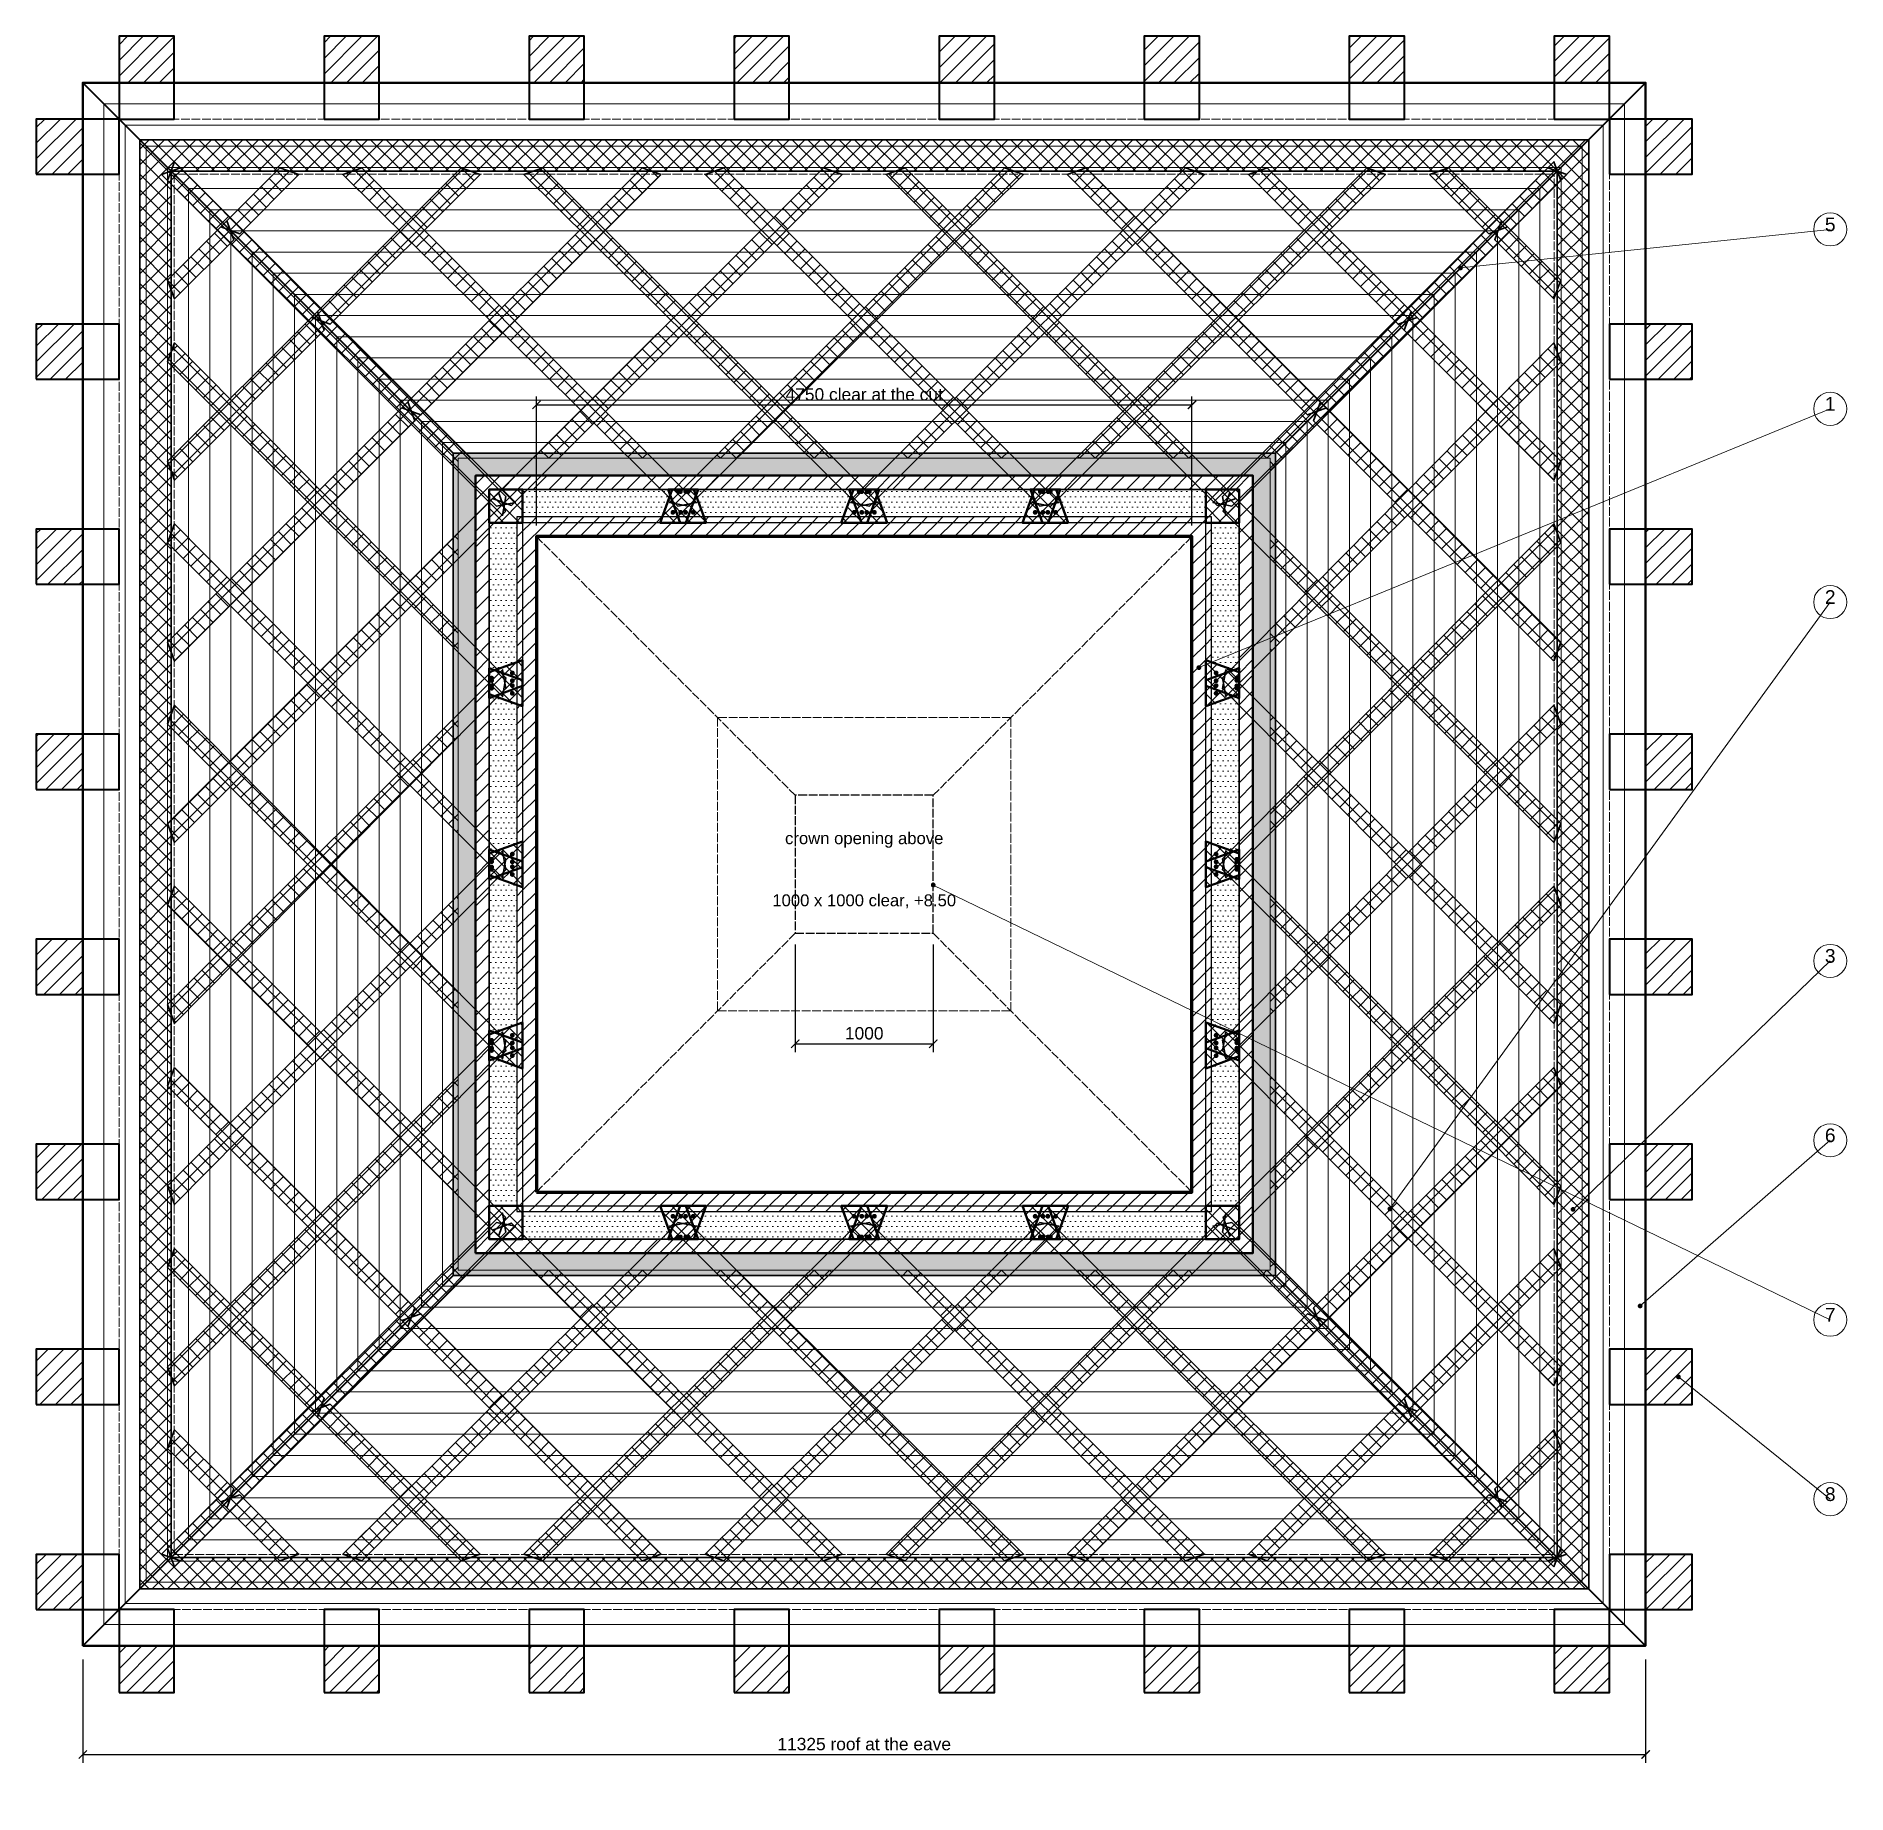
# Model space of a CAD drawing. Header units: millimetres. Extents: x -5750 to 7370, y -6735 to 6000.
import ezdxf
from ezdxf.enums import TextEntityAlignment as Align

# ---------------------------------------------------------------- set-up
doc = ezdxf.new("R2010")
doc.units = ezdxf.units.MM
doc.linetypes.add('DASHED', pattern=[1.524, 1.27, -0.254])
for name, color, linetype, lineweight in [('ANNOTATION', 4, 'CONTINUOUS', 18), ('CLADDING', 7, 'Continuous', 9), ('DIMS', 3, 'CONTINUOUS', 18), ('HATCH-CAST', 7, 'CONTINUOUS', 9), ('HATCH-INSULATION', 7, 'Continuous', 9), ('HATCH-PRINTED', 7, 'CONTINUOUS', 9), ('HIDDEN-AXIS', 8, 'DASHED', 18), ('LINES', 7, 'CONTINUOUS', 25), ('OUTLINE-CUT', 7, 'CONTINUOUS', 50), ('OUTLINE-FINE', 7, 'CONTINUOUS', 25), ('TEXT', 7, 'CONTINUOUS', 18)]:
    doc.layers.add(name, color=color, linetype=linetype, lineweight=lineweight)
doc.styles.get("Standard").update_dxf_attribs({"font": 'arial.ttf'})
doc.dimstyles.new('PYR-1-50', dxfattribs={"dimscale": 50, "dimtxt": 1.8, "dimasz": 1.2, "dimexe": 1.2, "dimexo": 0.8, "dimgap": 0.6, "dimtad": 1, "dimdec": 0, "dimtxsty": 'Standard', "dimblk": 'ARCHTICK', "dimcen": 2.5, "dimclrd": 3, "dimclre": 3, "dimclrt": 7, "dimazin": 3, "dimtfac": 1, "dimtmove": 0, "dimatfit": 3})

msp = doc.modelspace()

# ---------------------------------------------------------------- texts
at = {"layer": 'ANNOTATION', "ltscale": 50}
for s, p in [('5', (7250, 4556.8)), ('1', (7250, 3256.8)), ('2', (7250, 1856.8)), ('3', (7250, -743.2)), ('6', (7250, -2043.2)), ('7', (7250, -3343.2)), ('8', (7250, -4643.2))]:
    msp.add_text(s, height=99.4, dxfattribs=at).set_placement(p, align=Align.BOTTOM_CENTER)
at = {"layer": 'TEXT', "ltscale": 50}
for s, p in [('crown opening above', (250, 120)), ('1000 x 1000 clear, +8.50', (250, -330))]:
    msp.add_text(s, height=86.4, dxfattribs=at).set_placement(p, align=Align.BOTTOM_CENTER)

# ---------------------------------------------------------------- blocks, each defined once
blk = doc.blocks.new('_ARCHTICK')
at = {"color": 0, "linetype": 'BYBLOCK', "const_width": 0.15}
blk.add_lwpolyline([(-0.5, -0.5), (0.5, 0.5)], dxfattribs=at)

# ---------------------------------------------------------------- dimensions: what is measured, and where the dimension line sits
at = {"layer": 'DIMS'}
for base, p1, p2, text in [((-2125, 3329.2), (-2125, 2415), (2625, 2415), '<> clear at the cut'), ((-5412.5, -6450), (-5412.5, -5722.5), (5912.5, -5722.5), '<> roof at the eave')]:
    msp.add_linear_dim(base=base, p1=p1, p2=p2, text=text, dimstyle='PYR-1-50', dxfattribs=at).render()
msp.add_linear_dim(base=(-250, -1300), p1=(-250, -540), p2=(750, -540), dimstyle='PYR-1-50', dxfattribs=at).render()

# ---------------------------------------------------------------- hatches: boundary and pattern name
at = {"layer": 'ANNOTATION', "ltscale": 50}
h = msp.add_hatch(color=7, dxfattribs=at)
h.dxf.hatch_style = 1
edge = h.paths.add_edge_path()
edge.add_arc((4570.8, 4320.8), 17.5, 0, 360)
h = msp.add_hatch(color=7, dxfattribs=at)
h.dxf.hatch_style = 1
edge = h.paths.add_edge_path()
edge.add_arc((2675, 1425), 17.5, 0, 360)
h = msp.add_hatch(color=7, dxfattribs=at)
h.dxf.hatch_style = 1
edge = h.paths.add_edge_path()
edge.add_arc((750, -150), 17.5, 0, 360)
h = msp.add_hatch(color=7, dxfattribs=at)
h.dxf.hatch_style = 1
edge = h.paths.add_edge_path()
edge.add_arc((4059.2, -2496.7), 17.5, 0, 360)
h = msp.add_hatch(color=7, dxfattribs=at)
h.dxf.hatch_style = 1
edge = h.paths.add_edge_path()
edge.add_arc((5386.2, -2500), 17.5, 0, 360)
h = msp.add_hatch(color=7, dxfattribs=at)
h.dxf.hatch_style = 1
edge = h.paths.add_edge_path()
edge.add_arc((5872.5, -3200), 17.5, 0, 360)
h = msp.add_hatch(color=7, dxfattribs=at)
h.dxf.hatch_style = 1
edge = h.paths.add_edge_path()
edge.add_arc((6150, -3714.3), 17.5, 0, 360)
at = {"layer": 'CLADDING', "ltscale": 50}
h = msp.add_hatch(color=7, dxfattribs=at)
h.dxf.hatch_style = 1
h.paths.add_polyline_path([(3229.2, 2979.2), (3229.2, -2979.2), (-2729.2, -2979.2), (-2729.2, 2979.2)])
h.paths.add_polyline_path([(3191.7, 2941.7), (-2691.7, 2941.7), (-2691.7, -2941.7), (3191.7, -2941.7)])
at = {"layer": 'HATCH-CAST', "ltscale": 50}
h = msp.add_hatch(dxfattribs=at)
h.set_pattern_fill('ANSI37', scale=25.197)
h.paths.add_polyline_path([(5500, 5250), (5500, -5250), (-5000, -5250), (-5000, 5250)])
h.paths.add_polyline_path([(-4772.5, 991.5), (-4772.5, 321), (-4797.5, 296), (-4772.5, 227.5), (-4772.5, -227.5), (-4797.5, -296), (-4772.5, -321), (-4772.5, -991.5), (-4797.5, -1016.5), (-4772.5, -1085), (-4772.5, -1540), (-4797.5, -1608.5), (-4772.5, -1633.5), (-4772.5, -2304), (-4797.5, -2329), (-4772.5, -2397.5), (-4772.5, -2852.5), (-4797.5, -2921), (-4772.5, -2946), (-4772.5, -3616.5), (-4797.5, -3641.5), (-4772.5, -3710), (-4772.5, -4165), (-4797.5, -4233.5), (-4772.5, -4258.5), (-4772.5, -4929), (-4797.5, -4954), (-4797.4, -4954.4), (-4841, -4997.5), (-4772.5, -5022.5), (-4747.5, -5091), (-4704.4, -5047.4), (-4704, -5047.5), (-4679, -5022.5), (-4008.5, -5022.5), (-3983.5, -5047.5), (-3915, -5022.5), (-3460, -5022.5), (-3391.5, -5047.5), (-3366.5, -5022.5), (-2696, -5022.5), (-2671, -5047.5), (-2602.5, -5022.5), (-2147.5, -5022.5), (-2079, -5047.5), (-2054, -5022.5), (-1383.5, -5022.5), (-1358.5, -5047.5), (-1290, -5022.5), (-835, -5022.5), (-766.5, -5047.5), (-741.5, -5022.5), (-71, -5022.5), (-46, -5047.5), (22.5, -5022.5), (477.5, -5022.5), (546, -5047.5), (571, -5022.5), (1241.5, -5022.5), (1266.5, -5047.5), (1335, -5022.5), (1790, -5022.5), (1858.5, -5047.5), (1883.5, -5022.5), (2554, -5022.5), (2579, -5047.5), (2647.5, -5022.5), (3102.5, -5022.5), (3171, -5047.5), (3196, -5022.5), (3866.5, -5022.5), (3891.5, -5047.5), (3960, -5022.5), (4415, -5022.5), (4483.5, -5047.5), (4508.5, -5022.5), (5179, -5022.5), (5204, -5047.5), (5204.4, -5047.4), (5247.5, -5091), (5272.5, -5022.5), (5341, -4997.5), (5297.4, -4954.4), (5297.5, -4954), (5272.5, -4929), (5272.5, -4258.5), (5297.5, -4233.5), (5272.5, -4165), (5272.5, -3710), (5297.5, -3641.5), (5272.5, -3616.5), (5272.5, -2946), (5297.5, -2921), (5272.5, -2852.5), (5272.5, -2397.5), (5297.5, -2329), (5272.5, -2304), (5272.5, -1633.5), (5297.5, -1608.5), (5272.5, -1540), (5272.5, -1085), (5297.5, -1016.5), (5272.5, -991.5), (5272.5, -321), (5297.5, -296), (5272.5, -227.5), (5272.5, 227.5), (5297.5, 296), (5272.5, 321), (5272.5, 991.5), (5297.5, 1016.5), (5272.5, 1085), (5272.5, 1540), (5297.5, 1608.5), (5272.5, 1633.5), (5272.5, 2304), (5297.5, 2329), (5272.5, 2397.5), (5272.5, 2852.5), (5297.5, 2921), (5272.5, 2946), (5272.5, 3616.5), (5297.5, 3641.5), (5272.5, 3710), (5272.5, 4165), (5297.5, 4233.5), (5272.5, 4258.5), (5272.5, 4929), (5297.5, 4954), (5297.4, 4954.4), (5341, 4997.5), (5272.5, 5022.5), (5247.5, 5091), (5204.4, 5047.4), (5204, 5047.5), (5179, 5022.5), (4508.5, 5022.5), (4483.5, 5047.5), (4415, 5022.5), (3960, 5022.5), (3891.5, 5047.5), (3866.5, 5022.5), (3196, 5022.5), (3171, 5047.5), (3102.5, 5022.5), (2647.5, 5022.5), (2579, 5047.5), (2554, 5022.5), (1883.5, 5022.5), (1858.5, 5047.5), (1790, 5022.5), (1335, 5022.5), (1266.5, 5047.5), (1241.5, 5022.5), (571, 5022.5), (546, 5047.5), (477.5, 5022.5), (22.5, 5022.5), (-46, 5047.5), (-71, 5022.5), (-741.5, 5022.5), (-766.5, 5047.5), (-835, 5022.5), (-1290, 5022.5), (-1358.5, 5047.5), (-1383.5, 5022.5), (-2054, 5022.5), (-2079, 5047.5), (-2147.5, 5022.5), (-2602.5, 5022.5), (-2671, 5047.5), (-2696, 5022.5), (-3366.5, 5022.5), (-3391.5, 5047.5), (-3460, 5022.5), (-3915, 5022.5), (-3983.5, 5047.5), (-4008.5, 5022.5), (-4679, 5022.5), (-4704, 5047.5), (-4704.4, 5047.4), (-4747.5, 5091), (-4772.5, 5022.5), (-4841, 4997.5), (-4797.4, 4954.4), (-4797.5, 4954), (-4772.5, 4929), (-4772.5, 4258.5), (-4797.5, 4233.5), (-4772.5, 4165), (-4772.5, 3710), (-4797.5, 3641.5), (-4772.5, 3616.5), (-4772.5, 2946), (-4797.5, 2921), (-4772.5, 2852.5), (-4772.5, 2397.5), (-4797.5, 2329), (-4772.5, 2304), (-4772.5, 1633.5), (-4797.5, 1608.5), (-4772.5, 1540), (-4772.5, 1085), (-4797.5, 1016.5)])
h = msp.add_hatch(dxfattribs=at)
h.set_pattern_fill('ANSI37', scale=25.197)
h.paths.add_polyline_path([(-4368.7, 4662.2), (-4412.2, 4618.7), (-4435.1, 4595.8), (-4841, 4997.5), (-4704, 5047.5), (-4343.8, 4687.2)])
h = msp.add_hatch(dxfattribs=at)
h.set_pattern_fill('ANSI37', scale=25.197)
h.paths.add_polyline_path([(-4704.4, 5047.4), (-4772.5, 5022.5), (-4747.5, 5091)])
h = msp.add_hatch(dxfattribs=at)
h.set_pattern_fill('ANSI37', scale=25.197)
h.paths.add_polyline_path([(-3846.5, 4997.5), (-4275.3, 4568.8), (-4343.8, 4593.8), (-4368.7, 4662.2), (-3983.5, 5047.5)])
h = msp.add_hatch(dxfattribs=at)
h.set_pattern_fill('ANSI37', scale=25.197)
h.paths.add_polyline_path([(-3712.5, 4006), (-2671, 5047.5), (-2534, 4997.5), (-3619, 3912.5), (-3687.5, 3937.5)])
h = msp.add_hatch(dxfattribs=at)
h.set_pattern_fill('ANSI37', scale=25.197)
h.paths.add_polyline_path([(-3528.5, 4997.5), (-3391.5, 5047.5), (-3031.2, 4687.2), (-3122.6, 4595.8)])
h = msp.add_hatch(dxfattribs=at)
h.set_pattern_fill('ANSI37', scale=25.197)
h.paths.add_polyline_path([(-3056.2, 3349.7), (-3078, 3328), (-1358.5, 5047.5), (-1221.5, 4997.5), (-2962.8, 3256.3), (-3031.2, 3281.2)])
h = msp.add_hatch(dxfattribs=at)
h.set_pattern_fill('ANSI37', scale=25.197)
h.paths.add_polyline_path([(-2216, 4997.5), (-2079, 5047.5), (-1718.8, 4687.2), (-1810.1, 4595.8)])
h = msp.add_hatch(dxfattribs=at)
h.set_pattern_fill('ANSI37', scale=25.197)
h.paths.add_polyline_path([(-46, 5047.5), (91, 4997.5), (-1964.9, 2941.7), (-2151.8, 2941.7)])
h = msp.add_hatch(dxfattribs=at)
h.set_pattern_fill('ANSI37', scale=25.197)
h.paths.add_polyline_path([(-903.5, 4997.5), (-766.5, 5047.5), (-406.3, 4687.2), (-497.6, 4595.8)])
h = msp.add_hatch(dxfattribs=at)
h.set_pattern_fill('ANSI37', scale=25.197)
h.paths.add_polyline_path([(409, 4997.5), (546, 5047.5), (2651.8, 2941.7), (2464.9, 2941.7)])
h = msp.add_hatch(dxfattribs=at)
h.set_pattern_fill('ANSI37', scale=25.197)
h.paths.add_polyline_path([(1266.5, 5047.5), (1403.5, 4997.5), (997.6, 4595.8), (906.2, 4687.2)])
h = msp.add_hatch(dxfattribs=at)
h.set_pattern_fill('ANSI37', scale=25.197)
h.paths.add_polyline_path([(1721.5, 4997.5), (1858.5, 5047.5), (3599.7, 3306.2), (3462.8, 3256.3)])
h = msp.add_hatch(dxfattribs=at)
h.set_pattern_fill('ANSI37', scale=25.197)
h.paths.add_polyline_path([(2579, 5047.5), (2716, 4997.5), (2310.1, 4595.8), (2218.8, 4687.2)])
h = msp.add_hatch(dxfattribs=at)
h.set_pattern_fill('ANSI37', scale=25.197)
h.paths.add_polyline_path([(3034, 4997.5), (3171, 5047.5), (4256, 3962.5), (4119, 3912.5)])
h = msp.add_hatch(dxfattribs=at)
h.set_pattern_fill('ANSI37', scale=25.197)
h.paths.add_polyline_path([(3891.5, 5047.5), (4028.5, 4997.5), (3622.6, 4595.8), (3531.2, 4687.2)])
h = msp.add_hatch(dxfattribs=at)
h.set_pattern_fill('ANSI37', scale=25.197)
h.paths.add_polyline_path([(4346.5, 4997.5), (4483.5, 5047.5), (4912.2, 4618.7), (4775.3, 4568.8)])
h = msp.add_hatch(dxfattribs=at)
h.set_pattern_fill('ANSI37', scale=25.197)
h.paths.add_polyline_path([(4843.8, 4687.2), (5204, 5047.5), (5204.4, 5047.4), (4845.8, 4685.1)])
h = msp.add_hatch(dxfattribs=at)
h.set_pattern_fill('ANSI37', scale=25.197)
h.paths.add_polyline_path([(5297.5, 4954), (4937.2, 4593.8), (4912.2, 4618.7), (4868.7, 4662.2), (4845.8, 4685.1), (5247.5, 5091)])
h = msp.add_hatch(dxfattribs=at)
h.set_pattern_fill('ANSI37', scale=25.197)
h.paths.add_polyline_path([(5297.4, 4954.4), (5272.5, 5022.5), (5341, 4997.5)])
h = msp.add_hatch(dxfattribs=at)
h.set_pattern_fill('ANSI37', scale=25.197)
h.paths.add_polyline_path([(-4797.4, 4954.4), (-4435.1, 4595.8), (-4437.2, 4593.8), (-4797.5, 4954)])
h = msp.add_hatch(dxfattribs=at)
h.set_pattern_fill('ANSI37', scale=25.197)
h.paths.add_polyline_path([(-4368.7, 4662.2), (-4318.8, 4525.3), (-4747.5, 4096.5), (-4797.5, 4233.5)])
h = msp.add_hatch(dxfattribs=at)
h.set_pattern_fill('ANSI37', scale=25.197)
h.paths.add_polyline_path([(-4250.3, 4593.8), (-3687.5, 4031), (-3712.5, 4006), (-3756, 3962.5), (-3775.5, 3943), (-4341.2, 4502.9), (-4318.8, 4525.3), (-4343.8, 4593.8), (-4275.3, 4568.8)])
h = msp.add_hatch(dxfattribs=at)
h.set_pattern_fill('ANSI37', scale=25.197)
h.paths.add_polyline_path([(-2937.8, 4593.8), (-2375, 4031), (-2463, 3943), (-3028.7, 4502.9)])
h = msp.add_hatch(dxfattribs=at)
h.set_pattern_fill('ANSI37', scale=25.197)
h.paths.add_polyline_path([(-1625.3, 4593.8), (-1062.5, 4031), (-1150.5, 3943), (-1716.2, 4502.9)])
h = msp.add_hatch(dxfattribs=at)
h.set_pattern_fill('ANSI37', scale=25.197)
h.paths.add_polyline_path([(-312.8, 4593.8), (1339.3, 2941.7), (1173.8, 2941.7), (-403.7, 4502.9)])
h = msp.add_hatch(dxfattribs=at)
h.set_pattern_fill('ANSI37', scale=25.197)
h.paths.add_polyline_path([(903.7, 4502.9), (338, 3943), (250, 4031), (812.8, 4593.8)])
h = msp.add_hatch(dxfattribs=at)
h.set_pattern_fill('ANSI37', scale=25.197)
h.paths.add_polyline_path([(2216.2, 4502.9), (1650.5, 3943), (1562.5, 4031), (2125.3, 4593.8)])
h = msp.add_hatch(dxfattribs=at)
h.set_pattern_fill('ANSI37', scale=25.197)
h.paths.add_polyline_path([(3528.7, 4502.9), (2963, 3943), (2875, 4031), (3437.8, 4593.8)])
h = msp.add_hatch(dxfattribs=at)
h.set_pattern_fill('ANSI37', scale=25.197)
h.paths.add_polyline_path([(4187.5, 4031), (4750.3, 4593.8), (4752.9, 4591.2), (4193, 4025.5)])
h = msp.add_hatch(dxfattribs=at)
h.set_pattern_fill('ANSI37', scale=25.197)
h.paths.add_polyline_path([(4843.8, 4593.8), (4818.8, 4525.3), (4843.8, 4500.3), (4281, 3937.5), (4256, 3962.5), (4212.5, 4006), (4193, 4025.5), (4752.9, 4591.2), (4775.3, 4568.8)])
h = msp.add_hatch(dxfattribs=at)
h.set_pattern_fill('ANSI37', scale=25.197)
h.paths.add_polyline_path([(5297.5, 4233.5), (5247.5, 4096.5), (4818.8, 4525.3), (4843.8, 4593.8), (4912.2, 4618.7)])
h = msp.add_hatch(dxfattribs=at)
h.set_pattern_fill('ANSI37', scale=25.197)
h.paths.add_polyline_path([(-4341.2, 4502.9), (-3775.5, 3943), (-3781, 3937.5), (-4343.8, 4500.3)])
h = msp.add_hatch(dxfattribs=at)
h.set_pattern_fill('ANSI37', scale=25.197)
h.paths.add_polyline_path([(-3712.5, 4006), (-3662.5, 3869), (-4747.5, 2784), (-4797.5, 2921)])
h = msp.add_hatch(dxfattribs=at)
h.set_pattern_fill('ANSI37', scale=25.197)
h.paths.add_polyline_path([(-3681.5, 3850), (-3662.5, 3869), (-3687.5, 3937.5), (-3619, 3912.5), (-3594, 3937.5), (-3031.2, 3374.7), (-3056.2, 3349.7), (-3099.7, 3306.2), (-3115.8, 3290.1)])
h = msp.add_hatch(dxfattribs=at)
h.set_pattern_fill('ANSI37', scale=25.197)
h.paths.add_polyline_path([(-2281.5, 3937.5), (-1718.8, 3374.7), (-1803.3, 3290.1), (-2369, 3850)])
h = msp.add_hatch(dxfattribs=at)
h.set_pattern_fill('ANSI37', scale=25.197)
h.paths.add_polyline_path([(-969, 3937.5), (-406.3, 3374.7), (-490.8, 3290.1), (-1056.5, 3850)])
h = msp.add_hatch(dxfattribs=at)
h.set_pattern_fill('ANSI37', scale=25.197)
h.paths.add_polyline_path([(250, 3855.9), (-673.8, 2941.7), (-839.3, 2941.7), (162, 3943)])
h = msp.add_hatch(dxfattribs=at)
h.set_pattern_fill('ANSI37', scale=25.197)
h.paths.add_polyline_path([(1556.5, 3850), (990.8, 3290.1), (906.2, 3374.7), (1469, 3937.5)])
h = msp.add_hatch(dxfattribs=at)
h.set_pattern_fill('ANSI37', scale=25.197)
h.paths.add_polyline_path([(2869, 3850), (2303.3, 3290.1), (2218.8, 3374.7), (2781.5, 3937.5)])
h = msp.add_hatch(dxfattribs=at)
h.set_pattern_fill('ANSI37', scale=25.197)
h.paths.add_polyline_path([(3531.2, 3374.7), (4094, 3937.5), (4100, 3931.5), (3540.1, 3365.8)])
h = msp.add_hatch(dxfattribs=at)
h.set_pattern_fill('ANSI37', scale=25.197)
h.paths.add_polyline_path([(4119, 3912.5), (4187.5, 3937.5), (4162.5, 3869), (4187.5, 3844), (3624.7, 3281.2), (3599.7, 3306.2), (3556.2, 3349.7), (3540.1, 3365.8), (4100, 3931.5)])
h = msp.add_hatch(dxfattribs=at)
h.set_pattern_fill('ANSI37', scale=25.197)
h.paths.add_polyline_path([(4187.5, 3937.5), (4256, 3962.5), (5297.5, 2921), (5247.5, 2784), (4162.5, 3869)])
h = msp.add_hatch(dxfattribs=at)
h.set_pattern_fill('ANSI37', scale=25.197)
h.paths.add_polyline_path([(-3681.5, 3850), (-3115.8, 3290.1), (-3124.7, 3281.2), (-3687.5, 3844)])
h = msp.add_hatch(dxfattribs=at)
h.set_pattern_fill('ANSI37', scale=25.197)
h.paths.add_polyline_path([(-4345.8, 3372.6), (-4437.2, 3281.2), (-4797.5, 3641.5), (-4747.5, 3778.5)])
h = msp.add_hatch(dxfattribs=at)
h.set_pattern_fill('ANSI37', scale=25.197)
h.paths.add_polyline_path([(4845.8, 3372.6), (5247.5, 3778.5), (5297.5, 3641.5), (4937.2, 3281.2)])
h = msp.add_hatch(dxfattribs=at)
h.set_pattern_fill('ANSI37', scale=25.197)
h.paths.add_polyline_path([(-3056.2, 3349.7), (-3006.3, 3212.8), (-4747.5, 1471.5), (-4797.5, 1608.5)])
h = msp.add_hatch(dxfattribs=at)
h.set_pattern_fill('ANSI37', scale=25.197)
h.paths.add_polyline_path([(-3031.2, 3281.2), (-2962.8, 3256.3), (-2937.8, 3281.2), (-2598.2, 2941.7), (-2691.7, 2941.7), (-2691.7, 2870.3), (-3021.9, 3197.1), (-3006.3, 3212.8)])
h = msp.add_hatch(dxfattribs=at)
h.set_pattern_fill('ANSI37', scale=25.197)
h.paths.add_polyline_path([(-1625.3, 3281.2), (-1285.7, 2941.7), (-1451.2, 2941.7), (-1709.4, 3197.1)])
h = msp.add_hatch(dxfattribs=at)
h.set_pattern_fill('ANSI37', scale=25.197)
h.paths.add_polyline_path([(-321.7, 3290.1), (26.8, 2941.7), (-138.7, 2941.7), (-406.3, 3206.4)])
h = msp.add_hatch(dxfattribs=at)
h.set_pattern_fill('ANSI37', scale=25.197)
h.paths.add_polyline_path([(906.2, 3206.4), (638.7, 2941.7), (473.2, 2941.7), (821.7, 3290.1)])
h = msp.add_hatch(dxfattribs=at)
h.set_pattern_fill('ANSI37', scale=25.197)
h.paths.add_polyline_path([(2209.4, 3197.1), (1951.2, 2941.7), (1785.7, 2941.7), (2125.3, 3281.2)])
h = msp.add_hatch(dxfattribs=at)
h.set_pattern_fill('ANSI37', scale=25.197)
h.paths.add_polyline_path([(3437.8, 3281.2), (3447.1, 3271.9), (3120.3, 2941.7), (3098.2, 2941.7)])
h = msp.add_hatch(dxfattribs=at)
h.set_pattern_fill('ANSI37', scale=25.197)
h.paths.add_polyline_path([(3531.2, 3187.8), (3191.7, 2848.2), (3191.7, 2941.7), (3120.3, 2941.7), (3447.1, 3271.9), (3462.8, 3256.3), (3531.2, 3281.2), (3506.3, 3212.8)])
h = msp.add_hatch(dxfattribs=at)
h.set_pattern_fill('ANSI37', scale=25.197)
h.paths.add_polyline_path([(5247.5, 1471.5), (3506.3, 3212.8), (3531.2, 3281.2), (3599.7, 3306.2), (5297.5, 1608.5)])
h = msp.add_hatch(dxfattribs=at)
h.set_pattern_fill('ANSI37', scale=25.197)
h.paths.add_polyline_path([(-3781, 2625), (-4343.8, 3187.8), (-4252.9, 3278.7), (-3693, 2713)])
h = msp.add_hatch(dxfattribs=at)
h.set_pattern_fill('ANSI37', scale=25.197)
h.paths.add_polyline_path([(-3021.9, 3197.1), (-2691.7, 2870.3), (-2691.7, 2848.2), (-3031.2, 3187.8)])
h = msp.add_hatch(dxfattribs=at)
h.set_pattern_fill('ANSI37', scale=25.197)
h.paths.add_polyline_path([(4752.9, 3278.7), (4843.8, 3187.8), (4281, 2625), (4193, 2713)])
h = msp.add_hatch(dxfattribs=at)
h.set_pattern_fill('ANSI37', scale=25.197)
h.paths.add_polyline_path([(-2466.7, 2716.7), (-2225, 2716.7), (-2225, 2475), (-2466.7, 2475)])
h = msp.add_hatch(dxfattribs=at)
h.set_pattern_fill('ANSI37', scale=25.197)
h.paths.add_polyline_path([(-954.4, 2716.7), (-1042, 2475), (-1228.9, 2475), (-1141.3, 2716.7)])
h = msp.add_hatch(dxfattribs=at)
h.set_pattern_fill('ANSI37', scale=25.197)
h.paths.add_polyline_path([(-1170.6, 2716.7), (-1141.3, 2716.7), (-1156, 2676.3)])
h = msp.add_hatch(dxfattribs=at)
h.set_pattern_fill('ANSI37', scale=25.197)
h.paths.add_polyline_path([(-969, 2676.3), (-896.1, 2475), (-1042, 2475)])
h = msp.add_hatch(dxfattribs=at)
h.set_pattern_fill('ANSI37', scale=25.197)
h.paths.add_polyline_path([(83.6, 2475), (156.5, 2676.3), (229.5, 2475)])
h = msp.add_hatch(dxfattribs=at)
h.set_pattern_fill('ANSI37', scale=25.197)
h.paths.add_polyline_path([(416.4, 2475), (229.5, 2475), (141.9, 2716.7), (328.8, 2716.7)])
h = msp.add_hatch(dxfattribs=at)
h.set_pattern_fill('ANSI37', scale=25.197)
h.paths.add_polyline_path([(358.1, 2716.7), (343.5, 2676.3), (328.8, 2716.7)])
h = msp.add_hatch(dxfattribs=at)
h.set_pattern_fill('ANSI37', scale=25.197)
h.paths.add_polyline_path([(1469, 2676.3), (1542, 2475), (1396.1, 2475)])
h = msp.add_hatch(dxfattribs=at)
h.set_pattern_fill('ANSI37', scale=25.197)
h.paths.add_polyline_path([(1454.4, 2716.7), (1641.3, 2716.7), (1728.9, 2475), (1542, 2475)])
h = msp.add_hatch(dxfattribs=at)
h.set_pattern_fill('ANSI37', scale=25.197)
h.paths.add_polyline_path([(1656, 2676.3), (1641.3, 2716.7), (1670.6, 2716.7)])
h = msp.add_hatch(dxfattribs=at)
h.set_pattern_fill('ANSI37', scale=25.197)
h.paths.add_polyline_path([(2725, 2475), (2966.7, 2475), (2966.7, 2716.7), (2725, 2716.7)])
h = msp.add_hatch(dxfattribs=at)
h.set_pattern_fill('ANSI37', scale=25.197)
h.paths.add_polyline_path([(-3124.7, 1968.7), (-3687.5, 2531.5), (-3600, 2619), (-3040.1, 2053.3)])
h = msp.add_hatch(dxfattribs=at)
h.set_pattern_fill('ANSI37', scale=25.197)
h.paths.add_polyline_path([(4100, 2619), (4187.5, 2531.5), (3624.7, 1968.7), (3540.1, 2053.3)])
h = msp.add_hatch(dxfattribs=at)
h.set_pattern_fill('ANSI37', scale=25.197)
h.paths.add_polyline_path([(-4345.8, 2060.1), (-4437.2, 1968.7), (-4797.5, 2329), (-4747.5, 2466)])
h = msp.add_hatch(dxfattribs=at)
h.set_pattern_fill('ANSI37', scale=25.197)
h.paths.add_polyline_path([(-2691.7, 2401.8), (-2691.7, 2214.9), (-4747.5, 159), (-4797.5, 296)])
h = msp.add_hatch(dxfattribs=at)
h.set_pattern_fill('ANSI37', scale=25.197)
h.paths.add_polyline_path([(3191.7, 2401.8), (5297.5, 296), (5247.5, 159), (3191.7, 2214.9)])
h = msp.add_hatch(dxfattribs=at)
h.set_pattern_fill('ANSI37', scale=25.197)
h.paths.add_polyline_path([(4845.8, 2060.1), (5247.5, 2466), (5297.5, 2329), (4937.2, 1968.7)])
h = msp.add_hatch(dxfattribs=at)
h.set_pattern_fill('ANSI37', scale=25.197)
h.paths.add_polyline_path([(-3781, 1312.5), (-4343.8, 1875.3), (-4252.9, 1966.2), (-3693, 1400.5)])
h = msp.add_hatch(dxfattribs=at)
h.set_pattern_fill('ANSI37', scale=25.197)
h.paths.add_polyline_path([(-3031.2, 1875.3), (-2947.1, 1959.4), (-2691.7, 1701.2), (-2691.7, 1535.7)])
h = msp.add_hatch(dxfattribs=at)
h.set_pattern_fill('ANSI37', scale=25.197)
h.paths.add_polyline_path([(3447.1, 1959.4), (3531.2, 1875.3), (3191.7, 1535.7), (3191.7, 1701.2)])
h = msp.add_hatch(dxfattribs=at)
h.set_pattern_fill('ANSI37', scale=25.197)
h.paths.add_polyline_path([(4752.9, 1966.2), (4843.8, 1875.3), (4281, 1312.5), (4193, 1400.5)])
h = msp.add_hatch(dxfattribs=at)
h.set_pattern_fill('ANSI37', scale=25.197)
h.paths.add_polyline_path([(-2225, 1478.9), (-2225, 1292), (-2466.7, 1204.4), (-2466.7, 1391.3)])
h = msp.add_hatch(dxfattribs=at)
h.set_pattern_fill('ANSI37', scale=25.197)
h.paths.add_polyline_path([(2725, 1478.9), (2966.7, 1391.3), (2966.7, 1204.4), (2725, 1292)])
h = msp.add_hatch(dxfattribs=at)
h.set_pattern_fill('ANSI37', scale=25.197)
h.paths.add_polyline_path([(-2426.3, 1406), (-2466.7, 1391.3), (-2466.7, 1420.6)])
h = msp.add_hatch(dxfattribs=at)
h.set_pattern_fill('ANSI37', scale=25.197)
h.paths.add_polyline_path([(2966.7, 1420.6), (2966.7, 1391.3), (2926.3, 1406)])
h = msp.add_hatch(dxfattribs=at)
h.set_pattern_fill('ANSI37', scale=25.197)
h.paths.add_polyline_path([(-3124.7, 656.2), (-3687.5, 1219), (-3600, 1306.5), (-3040.1, 740.8)])
h = msp.add_hatch(dxfattribs=at)
h.set_pattern_fill('ANSI37', scale=25.197)
h.paths.add_polyline_path([(-2426.3, 1219), (-2225, 1292), (-2225, 1146.1)])
h = msp.add_hatch(dxfattribs=at)
h.set_pattern_fill('ANSI37', scale=25.197)
h.paths.add_polyline_path([(2926.3, 1219), (2725, 1146.1), (2725, 1292)])
h = msp.add_hatch(dxfattribs=at)
h.set_pattern_fill('ANSI37', scale=25.197)
h.paths.add_polyline_path([(4100, 1306.5), (4187.5, 1219), (3624.7, 656.2), (3540.1, 740.8)])
h = msp.add_hatch(dxfattribs=at)
h.set_pattern_fill('ANSI37', scale=25.197)
h.paths.add_polyline_path([(-4345.8, 747.6), (-4437.2, 656.2), (-4797.5, 1016.5), (-4747.5, 1153.5)])
h = msp.add_hatch(dxfattribs=at)
h.set_pattern_fill('ANSI37', scale=25.197)
h.paths.add_polyline_path([(-4252.9, -653.7), (-4343.8, -562.8), (-2691.7, 1089.3), (-2691.7, 923.8)])
h = msp.add_hatch(dxfattribs=at)
h.set_pattern_fill('ANSI37', scale=25.197)
h.paths.add_polyline_path([(4193, 88), (4105.9, 0), (3191.7, 923.8), (3191.7, 1089.3)])
h = msp.add_hatch(dxfattribs=at)
h.set_pattern_fill('ANSI37', scale=25.197)
h.paths.add_polyline_path([(4845.8, 747.6), (5247.5, 1153.5), (5297.5, 1016.5), (4937.2, 656.2)])
h = msp.add_hatch(dxfattribs=at)
h.set_pattern_fill('ANSI37', scale=25.197)
h.paths.add_polyline_path([(-3040.1, 571.7), (-2956.4, 656.2), (-2691.7, 388.7), (-2691.7, 223.2)])
h = msp.add_hatch(dxfattribs=at)
h.set_pattern_fill('ANSI37', scale=25.197)
h.paths.add_polyline_path([(3456.4, 656.2), (3540.1, 571.7), (3191.7, 223.2), (3191.7, 388.7)])
h = msp.add_hatch(dxfattribs=at)
h.set_pattern_fill('ANSI37', scale=25.197)
h.paths.add_polyline_path([(-3781, 0), (-4343.8, 562.8), (-4252.9, 653.7), (-3693, 88)])
h = msp.add_hatch(dxfattribs=at)
h.set_pattern_fill('ANSI37', scale=25.197)
h.paths.add_polyline_path([(4752.9, 653.7), (4843.8, 562.8), (3191.7, -1089.3), (3191.7, -923.8)])
h = msp.add_hatch(dxfattribs=at)
h.set_pattern_fill('ANSI37', scale=25.197)
h.paths.add_polyline_path([(-2466.7, -108.1), (-2466.7, 78.8), (-2225, 166.4), (-2225, -20.5)])
h = msp.add_hatch(dxfattribs=at)
h.set_pattern_fill('ANSI37', scale=25.197)
h.paths.add_polyline_path([(2725, 166.4), (2926.3, 93.5), (2725, 20.5)])
h = msp.add_hatch(dxfattribs=at)
h.set_pattern_fill('ANSI37', scale=25.197)
h.paths.add_polyline_path([(-3693, -88), (-3605.9, 0), (-2691.7, -923.8), (-2691.7, -1089.3)])
h = msp.add_hatch(dxfattribs=at)
h.set_pattern_fill('ANSI37', scale=25.197)
h.paths.add_polyline_path([(-2466.7, 108.1), (-2426.3, 93.5), (-2466.7, 78.8)])
h = msp.add_hatch(dxfattribs=at)
h.set_pattern_fill('ANSI37', scale=25.197)
h.paths.add_polyline_path([(2966.7, 108.1), (2966.7, -78.8), (2725, -166.4), (2725, 20.5)])
h = msp.add_hatch(dxfattribs=at)
h.set_pattern_fill('ANSI37', scale=25.197)
h.paths.add_polyline_path([(4843.8, -562.8), (4752.9, -653.7), (4193, -88), (4281, 0)])
h = msp.add_hatch(dxfattribs=at)
h.set_pattern_fill('ANSI37', scale=25.197)
h.paths.add_polyline_path([(-2225, -166.4), (-2426.3, -93.5), (-2225, -20.5)])
h = msp.add_hatch(dxfattribs=at)
h.set_pattern_fill('ANSI37', scale=25.197)
h.paths.add_polyline_path([(2966.7, -108.1), (2926.3, -93.5), (2966.7, -78.8)])
h = msp.add_hatch(dxfattribs=at)
h.set_pattern_fill('ANSI37', scale=25.197)
h.paths.add_polyline_path([(-4797.5, -296), (-4747.5, -159), (-2691.7, -2214.9), (-2691.7, -2401.8)])
h = msp.add_hatch(dxfattribs=at)
h.set_pattern_fill('ANSI37', scale=25.197)
h.paths.add_polyline_path([(-2956.4, -656.3), (-3040.1, -571.7), (-2691.7, -223.2), (-2691.7, -388.7)])
h = msp.add_hatch(dxfattribs=at)
h.set_pattern_fill('ANSI37', scale=25.197)
h.paths.add_polyline_path([(5247.5, -159), (5297.5, -296), (3191.7, -2401.8), (3191.7, -2214.9)])
h = msp.add_hatch(dxfattribs=at)
h.set_pattern_fill('ANSI37', scale=25.197)
h.paths.add_polyline_path([(3540.1, -571.7), (3456.4, -656.3), (3191.7, -388.7), (3191.7, -223.2)])
h = msp.add_hatch(dxfattribs=at)
h.set_pattern_fill('ANSI37', scale=25.197)
h.paths.add_polyline_path([(-4437.2, -656.3), (-4345.8, -747.6), (-4747.5, -1153.5), (-4797.5, -1016.5)])
h = msp.add_hatch(dxfattribs=at)
h.set_pattern_fill('ANSI37', scale=25.197)
h.paths.add_polyline_path([(-3040.1, -740.8), (-3600, -1306.5), (-3687.5, -1219), (-3124.7, -656.3)])
h = msp.add_hatch(dxfattribs=at)
h.set_pattern_fill('ANSI37', scale=25.197)
h.paths.add_polyline_path([(4187.5, -1219), (4100, -1306.5), (3540.1, -740.8), (3624.7, -656.3)])
h = msp.add_hatch(dxfattribs=at)
h.set_pattern_fill('ANSI37', scale=25.197)
h.paths.add_polyline_path([(4937.2, -656.3), (5297.5, -1016.5), (5247.5, -1153.5), (4845.8, -747.6)])
h = msp.add_hatch(dxfattribs=at)
h.set_pattern_fill('ANSI37', scale=25.197)
h.paths.add_polyline_path([(-2426.3, -1219), (-2225, -1146.1), (-2225, -1292)])
h = msp.add_hatch(dxfattribs=at)
h.set_pattern_fill('ANSI37', scale=25.197)
h.paths.add_polyline_path([(2926.3, -1219), (2725, -1292), (2725, -1146.1)])
h = msp.add_hatch(dxfattribs=at)
h.set_pattern_fill('ANSI37', scale=25.197)
h.paths.add_polyline_path([(-2225, -1478.9), (-2466.7, -1391.3), (-2466.7, -1204.4), (-2225, -1292)])
h = msp.add_hatch(dxfattribs=at)
h.set_pattern_fill('ANSI37', scale=25.197)
h.paths.add_polyline_path([(2725, -1478.9), (2725, -1292), (2966.7, -1204.4), (2966.7, -1391.3)])
h = msp.add_hatch(dxfattribs=at)
h.set_pattern_fill('ANSI37', scale=25.197)
h.paths.add_polyline_path([(-3693, -1400.5), (-4252.9, -1966.2), (-4343.8, -1875.3), (-3781, -1312.5)])
h = msp.add_hatch(dxfattribs=at)
h.set_pattern_fill('ANSI37', scale=25.197)
h.paths.add_polyline_path([(-2466.7, -1420.6), (-2466.7, -1391.3), (-2426.3, -1406)])
h = msp.add_hatch(dxfattribs=at)
h.set_pattern_fill('ANSI37', scale=25.197)
h.paths.add_polyline_path([(2926.3, -1406), (2966.7, -1391.3), (2966.7, -1420.6)])
h = msp.add_hatch(dxfattribs=at)
h.set_pattern_fill('ANSI37', scale=25.197)
h.paths.add_polyline_path([(4843.8, -1875.3), (4752.9, -1966.2), (4193, -1400.5), (4281, -1312.5)])
h = msp.add_hatch(dxfattribs=at)
h.set_pattern_fill('ANSI37', scale=25.197)
h.paths.add_polyline_path([(-4797.5, -1608.5), (-4747.5, -1471.5), (-3006.3, -3212.8), (-3031.2, -3281.2), (-3099.7, -3306.2), (-3078, -3328)])
h = msp.add_hatch(dxfattribs=at)
h.set_pattern_fill('ANSI37', scale=25.197)
h.paths.add_polyline_path([(-2947.1, -1959.4), (-3031.2, -1875.3), (-2691.7, -1535.7), (-2691.7, -1701.2)])
h = msp.add_hatch(dxfattribs=at)
h.set_pattern_fill('ANSI37', scale=25.197)
h.paths.add_polyline_path([(3531.2, -1875.3), (3447.1, -1959.4), (3191.7, -1701.2), (3191.7, -1535.7)])
h = msp.add_hatch(dxfattribs=at)
h.set_pattern_fill('ANSI37', scale=25.197)
h.paths.add_polyline_path([(3506.3, -3212.8), (5247.5, -1471.5), (5297.5, -1608.5), (3556.2, -3349.7)])
h = msp.add_hatch(dxfattribs=at)
h.set_pattern_fill('ANSI37', scale=25.197)
h.paths.add_polyline_path([(-4437.2, -1968.8), (-4345.8, -2060.1), (-4747.5, -2466), (-4797.5, -2329)])
h = msp.add_hatch(dxfattribs=at)
h.set_pattern_fill('ANSI37', scale=25.197)
h.paths.add_polyline_path([(-3040.1, -2053.3), (-3600, -2619), (-3687.5, -2531.5), (-3124.7, -1968.8)])
h = msp.add_hatch(dxfattribs=at)
h.set_pattern_fill('ANSI37', scale=25.197)
h.paths.add_polyline_path([(4187.5, -2531.5), (4100, -2619), (3540.1, -2053.3), (3624.7, -1968.8)])
h = msp.add_hatch(dxfattribs=at)
h.set_pattern_fill('ANSI37', scale=25.197)
h.paths.add_polyline_path([(4937.2, -1968.8), (5297.5, -2329), (5247.5, -2466), (4845.8, -2060.1)])
h = msp.add_hatch(dxfattribs=at)
h.set_pattern_fill('ANSI37', scale=25.197)
h.paths.add_polyline_path([(-2466.7, -2475), (-2225, -2475), (-2225, -2716.7), (-2466.7, -2716.7)])
h = msp.add_hatch(dxfattribs=at)
h.set_pattern_fill('ANSI37', scale=25.197)
h.paths.add_polyline_path([(-954.4, -2716.7), (-1141.3, -2716.7), (-1228.9, -2475), (-1042, -2475)])
h = msp.add_hatch(dxfattribs=at)
h.set_pattern_fill('ANSI37', scale=25.197)
h.paths.add_polyline_path([(-969, -2676.3), (-1042, -2475), (-896.1, -2475)])
h = msp.add_hatch(dxfattribs=at)
h.set_pattern_fill('ANSI37', scale=25.197)
h.paths.add_polyline_path([(83.6, -2475), (270.5, -2475), (358.1, -2716.7), (171.2, -2716.7)])
h = msp.add_hatch(dxfattribs=at)
h.set_pattern_fill('ANSI37', scale=25.197)
h.paths.add_polyline_path([(416.4, -2475), (343.5, -2676.3), (270.5, -2475)])
h = msp.add_hatch(dxfattribs=at)
h.set_pattern_fill('ANSI37', scale=25.197)
h.paths.add_polyline_path([(1469, -2676.3), (1396.1, -2475), (1542, -2475)])
h = msp.add_hatch(dxfattribs=at)
h.set_pattern_fill('ANSI37', scale=25.197)
h.paths.add_polyline_path([(1454.4, -2716.7), (1542, -2475), (1728.9, -2475), (1641.3, -2716.7)])
h = msp.add_hatch(dxfattribs=at)
h.set_pattern_fill('ANSI37', scale=25.197)
h.paths.add_polyline_path([(2966.7, -2475), (2966.7, -2716.7), (2725, -2716.7), (2725, -2475)])
h = msp.add_hatch(dxfattribs=at)
h.set_pattern_fill('ANSI37', scale=25.197)
h.paths.add_polyline_path([(-3693, -2713), (-4252.9, -3278.7), (-4343.8, -3187.8), (-3781, -2625)])
h = msp.add_hatch(dxfattribs=at)
h.set_pattern_fill('ANSI37', scale=25.197)
h.paths.add_polyline_path([(-1156, -2676.3), (-1141.3, -2716.7), (-1170.6, -2716.7)])
h = msp.add_hatch(dxfattribs=at)
h.set_pattern_fill('ANSI37', scale=25.197)
h.paths.add_polyline_path([(141.9, -2716.7), (156.5, -2676.3), (171.2, -2716.7)])
h = msp.add_hatch(dxfattribs=at)
h.set_pattern_fill('ANSI37', scale=25.197)
h.paths.add_polyline_path([(1670.6, -2716.7), (1641.3, -2716.7), (1656, -2676.3)])
h = msp.add_hatch(dxfattribs=at)
h.set_pattern_fill('ANSI37', scale=25.197)
h.paths.add_polyline_path([(4843.8, -3187.8), (4752.9, -3278.7), (4193, -2713), (4281, -2625)])
h = msp.add_hatch(dxfattribs=at)
h.set_pattern_fill('ANSI37', scale=25.197)
h.paths.add_polyline_path([(-4747.5, -2784), (-3662.5, -3869), (-3687.5, -3937.5), (-3756, -3962.5), (-4797.5, -2921)])
h = msp.add_hatch(dxfattribs=at)
h.set_pattern_fill('ANSI37', scale=25.197)
h.paths.add_polyline_path([(-2947.1, -3271.9), (-2962.8, -3256.3), (-3031.2, -3281.2), (-3006.3, -3212.8), (-3031.2, -3187.8), (-2691.7, -2848.2), (-2691.7, -2941.7), (-2620.3, -2941.7)])
h = msp.add_hatch(dxfattribs=at)
h.set_pattern_fill('ANSI37', scale=25.197)
h.paths.add_polyline_path([(3462.8, -3256.3), (3437.8, -3281.2), (3098.2, -2941.7), (3191.7, -2941.7), (3191.7, -2870.3), (3521.9, -3197.1), (3506.3, -3212.8), (3531.2, -3281.2)])
h = msp.add_hatch(dxfattribs=at)
h.set_pattern_fill('ANSI37', scale=25.197)
h.paths.add_polyline_path([(3191.7, -2870.3), (3191.7, -2848.2), (3531.2, -3187.8), (3521.9, -3197.1)])
h = msp.add_hatch(dxfattribs=at)
h.set_pattern_fill('ANSI37', scale=25.197)
h.paths.add_polyline_path([(4162.5, -3869), (5247.5, -2784), (5297.5, -2921), (4212.5, -4006)])
h = msp.add_hatch(dxfattribs=at)
h.set_pattern_fill('ANSI37', scale=25.197)
h.paths.add_polyline_path([(-2937.8, -3281.2), (-2947.1, -3271.9), (-2620.3, -2941.7), (-2598.2, -2941.7)])
h = msp.add_hatch(dxfattribs=at)
h.set_pattern_fill('ANSI37', scale=25.197)
h.paths.add_polyline_path([(-46, -5047.5), (-2151.8, -2941.7), (-1964.9, -2941.7), (91, -4997.5)])
h = msp.add_hatch(dxfattribs=at)
h.set_pattern_fill('ANSI37', scale=25.197)
h.paths.add_polyline_path([(-1451.2, -2941.7), (-1285.7, -2941.7), (-1625.3, -3281.2), (-1709.4, -3197.1)])
h = msp.add_hatch(dxfattribs=at)
h.set_pattern_fill('ANSI37', scale=25.197)
h.paths.add_polyline_path([(-839.3, -2941.7), (-673.8, -2941.7), (903.7, -4502.9), (812.8, -4593.8)])
h = msp.add_hatch(dxfattribs=at)
h.set_pattern_fill('ANSI37', scale=25.197)
h.paths.add_polyline_path([(-138.7, -2941.7), (26.8, -2941.7), (-321.7, -3290.1), (-406.3, -3206.4)])
h = msp.add_hatch(dxfattribs=at)
h.set_pattern_fill('ANSI37', scale=25.197)
h.paths.add_polyline_path([(1173.8, -2941.7), (1339.3, -2941.7), (338, -3943), (250, -3855.9)])
h = msp.add_hatch(dxfattribs=at)
h.set_pattern_fill('ANSI37', scale=25.197)
h.paths.add_polyline_path([(2651.8, -2941.7), (546, -5047.5), (409, -4997.5), (2464.9, -2941.7)])
h = msp.add_hatch(dxfattribs=at)
h.set_pattern_fill('ANSI37', scale=25.197)
h.paths.add_polyline_path([(473.2, -2941.7), (638.7, -2941.7), (906.2, -3206.4), (821.7, -3290.1)])
h = msp.add_hatch(dxfattribs=at)
h.set_pattern_fill('ANSI37', scale=25.197)
h.paths.add_polyline_path([(1785.7, -2941.7), (1951.2, -2941.7), (2209.4, -3197.1), (2125.3, -3281.2)])
h = msp.add_hatch(dxfattribs=at)
h.set_pattern_fill('ANSI37', scale=25.197)
h.paths.add_polyline_path([(-1358.5, -5047.5), (-3099.7, -3306.2), (-2962.8, -3256.3), (-1221.5, -4997.5)])
h = msp.add_hatch(dxfattribs=at)
h.set_pattern_fill('ANSI37', scale=25.197)
h.paths.add_polyline_path([(3531.2, -3281.2), (3556.2, -3349.7), (1858.5, -5047.5), (1721.5, -4997.5), (3462.8, -3256.3)])
h = msp.add_hatch(dxfattribs=at)
h.set_pattern_fill('ANSI37', scale=25.197)
h.paths.add_polyline_path([(-4437.2, -3281.2), (-4345.8, -3372.6), (-4747.5, -3778.5), (-4797.5, -3641.5)])
h = msp.add_hatch(dxfattribs=at)
h.set_pattern_fill('ANSI37', scale=25.197)
h.paths.add_polyline_path([(-3687.5, -3937.5), (-3662.5, -3869), (-3687.5, -3844), (-3124.7, -3281.2), (-3099.7, -3306.2), (-3056.2, -3349.7), (-3040.1, -3365.8), (-3600, -3931.5), (-3619, -3912.5)])
h = msp.add_hatch(dxfattribs=at)
h.set_pattern_fill('ANSI37', scale=25.197)
h.paths.add_polyline_path([(-3594, -3937.5), (-3600, -3931.5), (-3040.1, -3365.8), (-3031.2, -3374.7)])
h = msp.add_hatch(dxfattribs=at)
h.set_pattern_fill('ANSI37', scale=25.197)
h.paths.add_polyline_path([(-1803.3, -3290.1), (-1718.8, -3374.7), (-2281.5, -3937.5), (-2369, -3850)])
h = msp.add_hatch(dxfattribs=at)
h.set_pattern_fill('ANSI37', scale=25.197)
h.paths.add_polyline_path([(-490.8, -3290.1), (-406.3, -3374.7), (-969, -3937.5), (-1056.5, -3850)])
h = msp.add_hatch(dxfattribs=at)
h.set_pattern_fill('ANSI37', scale=25.197)
h.paths.add_polyline_path([(906.2, -3374.7), (990.8, -3290.1), (1556.5, -3850), (1469, -3937.5)])
h = msp.add_hatch(dxfattribs=at)
h.set_pattern_fill('ANSI37', scale=25.197)
h.paths.add_polyline_path([(2218.8, -3374.7), (2303.3, -3290.1), (2869, -3850), (2781.5, -3937.5)])
h = msp.add_hatch(dxfattribs=at)
h.set_pattern_fill('ANSI37', scale=25.197)
h.paths.add_polyline_path([(4162.5, -3869), (4187.5, -3937.5), (4119, -3912.5), (4094, -3937.5), (3531.2, -3374.7), (3556.2, -3349.7), (3599.7, -3306.2), (3615.8, -3290.1), (4181.5, -3850)])
h = msp.add_hatch(dxfattribs=at)
h.set_pattern_fill('ANSI37', scale=25.197)
h.paths.add_polyline_path([(3615.8, -3290.1), (3624.7, -3281.2), (4187.5, -3844), (4181.5, -3850)])
h = msp.add_hatch(dxfattribs=at)
h.set_pattern_fill('ANSI37', scale=25.197)
h.paths.add_polyline_path([(4937.2, -3281.2), (5297.5, -3641.5), (5247.5, -3778.5), (4845.8, -3372.6)])
h = msp.add_hatch(dxfattribs=at)
h.set_pattern_fill('ANSI37', scale=25.197)
h.paths.add_polyline_path([(-2671, -5047.5), (-3756, -3962.5), (-3619, -3912.5), (-2534, -4997.5)])
h = msp.add_hatch(dxfattribs=at)
h.set_pattern_fill('ANSI37', scale=25.197)
h.paths.add_polyline_path([(3171, -5047.5), (3034, -4997.5), (4119, -3912.5), (4187.5, -3937.5), (4212.5, -4006)])
h = msp.add_hatch(dxfattribs=at)
h.set_pattern_fill('ANSI37', scale=25.197)
h.paths.add_polyline_path([(-3712.5, -4006), (-3693, -4025.5), (-4252.9, -4591.2), (-4275.3, -4568.8), (-4343.8, -4593.8), (-4318.8, -4525.3), (-4343.8, -4500.3), (-3781, -3937.5), (-3756, -3962.5)])
h = msp.add_hatch(dxfattribs=at)
h.set_pattern_fill('ANSI37', scale=25.197)
h.paths.add_polyline_path([(-4250.3, -4593.8), (-4252.9, -4591.2), (-3693, -4025.5), (-3687.5, -4031)])
h = msp.add_hatch(dxfattribs=at)
h.set_pattern_fill('ANSI37', scale=25.197)
h.paths.add_polyline_path([(-2463, -3943), (-2375, -4031), (-2937.8, -4593.8), (-3028.7, -4502.9)])
h = msp.add_hatch(dxfattribs=at)
h.set_pattern_fill('ANSI37', scale=25.197)
h.paths.add_polyline_path([(-1150.5, -3943), (-1062.5, -4031), (-1625.3, -4593.8), (-1716.2, -4502.9)])
h = msp.add_hatch(dxfattribs=at)
h.set_pattern_fill('ANSI37', scale=25.197)
h.paths.add_polyline_path([(162, -3943), (250, -4031), (-312.8, -4593.8), (-403.7, -4502.9)])
h = msp.add_hatch(dxfattribs=at)
h.set_pattern_fill('ANSI37', scale=25.197)
h.paths.add_polyline_path([(1562.5, -4031), (1650.5, -3943), (2216.2, -4502.9), (2125.3, -4593.8)])
h = msp.add_hatch(dxfattribs=at)
h.set_pattern_fill('ANSI37', scale=25.197)
h.paths.add_polyline_path([(2875, -4031), (2963, -3943), (3528.7, -4502.9), (3437.8, -4593.8)])
h = msp.add_hatch(dxfattribs=at)
h.set_pattern_fill('ANSI37', scale=25.197)
h.paths.add_polyline_path([(4187.5, -4031), (4212.5, -4006), (4256, -3962.5), (4275.5, -3943), (4841.2, -4502.9), (4818.8, -4525.3), (4843.8, -4593.8), (4775.3, -4568.8), (4750.3, -4593.8)])
h = msp.add_hatch(dxfattribs=at)
h.set_pattern_fill('ANSI37', scale=25.197)
h.paths.add_polyline_path([(4275.5, -3943), (4281, -3937.5), (4843.8, -4500.3), (4841.2, -4502.9)])
h = msp.add_hatch(dxfattribs=at)
h.set_pattern_fill('ANSI37', scale=25.197)
h.paths.add_polyline_path([(-4343.8, -4593.8), (-4412.2, -4618.7), (-4797.5, -4233.5), (-4747.5, -4096.5), (-4318.8, -4525.3)])
h = msp.add_hatch(dxfattribs=at)
h.set_pattern_fill('ANSI37', scale=25.197)
h.paths.add_polyline_path([(4818.8, -4525.3), (5247.5, -4096.5), (5297.5, -4233.5), (4868.7, -4662.2)])
h = msp.add_hatch(dxfattribs=at)
h.set_pattern_fill('ANSI37', scale=25.197)
h.paths.add_polyline_path([(-3983.5, -5047.5), (-4412.2, -4618.7), (-4275.3, -4568.8), (-3846.5, -4997.5)])
h = msp.add_hatch(dxfattribs=at)
h.set_pattern_fill('ANSI37', scale=25.197)
h.paths.add_polyline_path([(4775.3, -4568.8), (4843.8, -4593.8), (4868.7, -4662.2), (4483.5, -5047.5), (4346.5, -4997.5)])
h = msp.add_hatch(dxfattribs=at)
h.set_pattern_fill('ANSI37', scale=25.197)
h.paths.add_polyline_path([(-4747.5, -5091), (-4797.5, -4954), (-4437.2, -4593.8), (-4412.2, -4618.7), (-4368.7, -4662.2), (-4345.8, -4685.1)])
h = msp.add_hatch(dxfattribs=at)
h.set_pattern_fill('ANSI37', scale=25.197)
h.paths.add_polyline_path([(-4704, -5047.5), (-4704.4, -5047.4), (-4345.8, -4685.1), (-4343.8, -4687.2)])
h = msp.add_hatch(dxfattribs=at)
h.set_pattern_fill('ANSI37', scale=25.197)
h.paths.add_polyline_path([(-3528.5, -4997.5), (-3122.6, -4595.8), (-3031.2, -4687.2), (-3391.5, -5047.5)])
h = msp.add_hatch(dxfattribs=at)
h.set_pattern_fill('ANSI37', scale=25.197)
h.paths.add_polyline_path([(-2216, -4997.5), (-1810.1, -4595.8), (-1718.8, -4687.2), (-2079, -5047.5)])
h = msp.add_hatch(dxfattribs=at)
h.set_pattern_fill('ANSI37', scale=25.197)
h.paths.add_polyline_path([(-903.5, -4997.5), (-497.6, -4595.8), (-406.3, -4687.2), (-766.5, -5047.5)])
h = msp.add_hatch(dxfattribs=at)
h.set_pattern_fill('ANSI37', scale=25.197)
h.paths.add_polyline_path([(1266.5, -5047.5), (906.2, -4687.2), (997.6, -4595.8), (1403.5, -4997.5)])
h = msp.add_hatch(dxfattribs=at)
h.set_pattern_fill('ANSI37', scale=25.197)
h.paths.add_polyline_path([(2579, -5047.5), (2218.8, -4687.2), (2310.1, -4595.8), (2716, -4997.5)])
h = msp.add_hatch(dxfattribs=at)
h.set_pattern_fill('ANSI37', scale=25.197)
h.paths.add_polyline_path([(3891.5, -5047.5), (3531.2, -4687.2), (3622.6, -4595.8), (4028.5, -4997.5)])
h = msp.add_hatch(dxfattribs=at)
h.set_pattern_fill('ANSI37', scale=25.197)
h.paths.add_polyline_path([(4912.2, -4618.7), (4935.1, -4595.8), (5341, -4997.5), (5204, -5047.5), (4843.8, -4687.2), (4868.7, -4662.2)])
h = msp.add_hatch(dxfattribs=at)
h.set_pattern_fill('ANSI37', scale=25.197)
h.paths.add_polyline_path([(4935.1, -4595.8), (4937.2, -4593.8), (5297.5, -4954), (5297.4, -4954.4)])
h = msp.add_hatch(dxfattribs=at)
h.set_pattern_fill('ANSI37', scale=25.197)
h.paths.add_polyline_path([(-4772.5, -5022.5), (-4841, -4997.5), (-4797.4, -4954.4)])
h = msp.add_hatch(dxfattribs=at)
h.set_pattern_fill('ANSI37', scale=25.197)
h.paths.add_polyline_path([(5272.5, -5022.5), (5247.5, -5091), (5204.4, -5047.4)])
at = {"layer": 'HATCH-INSULATION', "ltscale": 50}
h = msp.add_hatch(dxfattribs=at)
h.set_pattern_fill('DOTS', scale=23.622)
h.paths.add_polyline_path([(-2691.7, 2941.7), (3191.7, 2941.7), (3191.7, -2941.7), (-2691.7, -2941.7)])
h.paths.add_polyline_path([(3066.7, -2816.7), (3066.7, 2816.7), (-2566.7, 2816.7), (-2566.7, -2816.7)])
h = msp.add_hatch(dxfattribs=at)
h.set_pattern_fill('DOTS', scale=23.622)
h.paths.add_polyline_path([(-1213.8, 2516.7), (-2225, 2516.7), (-2225, 2716.7), (-1170.6, 2716.7), (-1156, 2676.3)])
h = msp.add_hatch(dxfattribs=at)
h.set_pattern_fill('DOTS', scale=23.622)
h.paths.add_polyline_path([(-954.4, 2716.7), (141.9, 2716.7), (156.5, 2676.3), (98.7, 2516.7), (-911.2, 2516.7), (-969, 2676.3)])
h = msp.add_hatch(dxfattribs=at)
h.set_pattern_fill('DOTS', scale=23.622)
h.paths.add_polyline_path([(401.3, 2516.7), (343.5, 2676.3), (358.1, 2716.7), (1454.4, 2716.7), (1469, 2676.3), (1411.2, 2516.7)])
h = msp.add_hatch(dxfattribs=at)
h.set_pattern_fill('DOTS', scale=23.622)
h.paths.add_polyline_path([(1713.8, 2516.7), (1656, 2676.3), (1670.6, 2716.7), (2725, 2716.7), (2725, 2516.7)])
h = msp.add_hatch(dxfattribs=at)
h.set_pattern_fill('DOTS', scale=23.622)
h.paths.add_polyline_path([(-2266.7, 2475), (-2266.7, 1463.8), (-2426.3, 1406), (-2466.7, 1420.6), (-2466.7, 2475)])
h = msp.add_hatch(dxfattribs=at)
h.set_pattern_fill('DOTS', scale=23.622)
h.paths.add_polyline_path([(2926.3, 1406), (2766.7, 1463.8), (2766.7, 2475), (2966.7, 2475), (2966.7, 1420.6)])
h = msp.add_hatch(dxfattribs=at)
h.set_pattern_fill('DOTS', scale=23.622)
h.paths.add_polyline_path([(-2466.7, 1204.4), (-2426.3, 1219), (-2266.7, 1161.2), (-2266.7, 151.3), (-2426.3, 93.5), (-2466.7, 108.1)])
h = msp.add_hatch(dxfattribs=at)
h.set_pattern_fill('DOTS', scale=23.622)
h.paths.add_polyline_path([(2966.7, 1204.4), (2966.7, 108.1), (2926.3, 93.5), (2766.7, 151.3), (2766.7, 1161.2), (2926.3, 1219)])
h = msp.add_hatch(dxfattribs=at)
h.set_pattern_fill('DOTS', scale=23.622)
h.paths.add_polyline_path([(-2466.7, -1204.4), (-2466.7, -108.1), (-2426.3, -93.5), (-2266.7, -151.3), (-2266.7, -1161.2), (-2426.3, -1219)])
h = msp.add_hatch(dxfattribs=at)
h.set_pattern_fill('DOTS', scale=23.622)
h.paths.add_polyline_path([(2766.7, -151.3), (2926.3, -93.5), (2966.7, -108.1), (2966.7, -1204.4), (2926.3, -1219), (2766.7, -1161.2)])
h = msp.add_hatch(dxfattribs=at)
h.set_pattern_fill('DOTS', scale=23.622)
h.paths.add_polyline_path([(-2266.7, -2475), (-2466.7, -2475), (-2466.7, -1420.6), (-2426.3, -1406), (-2266.7, -1463.8)])
h = msp.add_hatch(dxfattribs=at)
h.set_pattern_fill('DOTS', scale=23.622)
h.paths.add_polyline_path([(2926.3, -1406), (2966.7, -1420.6), (2966.7, -2475), (2766.7, -2475), (2766.7, -1463.8)])
h = msp.add_hatch(dxfattribs=at)
h.set_pattern_fill('DOTS', scale=23.622)
h.paths.add_polyline_path([(-2225, -2716.7), (-2225, -2516.7), (-1213.8, -2516.7), (-1156, -2676.3), (-1170.6, -2716.7)])
h = msp.add_hatch(dxfattribs=at)
h.set_pattern_fill('DOTS', scale=23.622)
h.paths.add_polyline_path([(-954.4, -2716.7), (-969, -2676.3), (-911.2, -2516.7), (98.7, -2516.7), (156.5, -2676.3), (141.9, -2716.7)])
h = msp.add_hatch(dxfattribs=at)
h.set_pattern_fill('DOTS', scale=23.622)
h.paths.add_polyline_path([(1454.4, -2716.7), (358.1, -2716.7), (343.5, -2676.3), (401.3, -2516.7), (1411.2, -2516.7), (1469, -2676.3)])
h = msp.add_hatch(dxfattribs=at)
h.set_pattern_fill('DOTS', scale=23.622)
h.paths.add_polyline_path([(2725, -2716.7), (1670.6, -2716.7), (1656, -2676.3), (1713.8, -2516.7), (2725, -2516.7)])
at = {"layer": 'HATCH-PRINTED', "ltscale": 50}
h = msp.add_hatch(dxfattribs=at)
h.set_pattern_fill('ANSI31', scale=25.197)
h.paths.add_polyline_path([(-5150, 6000), (-4750, 6000), (-4750, 5662.5), (-5150, 5662.5)])
h = msp.add_hatch(dxfattribs=at)
h.set_pattern_fill('ANSI31', scale=25.197)
h.paths.add_polyline_path([(-3664.3, 6000), (-3264.3, 6000), (-3264.3, 5662.5), (-3664.3, 5662.5)])
h = msp.add_hatch(dxfattribs=at)
h.set_pattern_fill('ANSI31', scale=25.197)
h.paths.add_polyline_path([(-2178.6, 6000), (-1778.6, 6000), (-1778.6, 5662.5), (-2178.6, 5662.5)])
h = msp.add_hatch(dxfattribs=at)
h.set_pattern_fill('ANSI31', scale=25.197)
h.paths.add_polyline_path([(-692.9, 6000), (-292.9, 6000), (-292.9, 5662.5), (-692.9, 5662.5)])
h = msp.add_hatch(dxfattribs=at)
h.set_pattern_fill('ANSI31', scale=25.197)
h.paths.add_polyline_path([(792.9, 6000), (1192.9, 6000), (1192.9, 5662.5), (792.9, 5662.5)])
h = msp.add_hatch(dxfattribs=at)
h.set_pattern_fill('ANSI31', scale=25.197)
h.paths.add_polyline_path([(2278.6, 6000), (2678.6, 6000), (2678.6, 5662.5), (2278.6, 5662.5)])
h = msp.add_hatch(dxfattribs=at)
h.set_pattern_fill('ANSI31', scale=25.197)
h.paths.add_polyline_path([(3764.3, 6000), (4164.3, 6000), (4164.3, 5662.5), (3764.3, 5662.5)])
h = msp.add_hatch(dxfattribs=at)
h.set_pattern_fill('ANSI31', scale=25.197)
h.paths.add_polyline_path([(5250, 6000), (5650, 6000), (5650, 5662.5), (5250, 5662.5)])
h = msp.add_hatch(dxfattribs=at)
h.set_pattern_fill('ANSI31', scale=25.197)
h.paths.add_polyline_path([(-5750, 5000), (-5750, 5400), (-5412.5, 5400), (-5412.5, 5000)])
h = msp.add_hatch(dxfattribs=at)
h.set_pattern_fill('ANSI31', scale=25.197)
h.paths.add_polyline_path([(5912.5, 5000), (5912.5, 5400), (6250, 5400), (6250, 5000)])
h = msp.add_hatch(dxfattribs=at)
h.set_pattern_fill('ANSI31', scale=25.197)
h.paths.add_polyline_path([(-5750, 3514.3), (-5750, 3914.3), (-5412.5, 3914.3), (-5412.5, 3514.3)])
h = msp.add_hatch(dxfattribs=at)
h.set_pattern_fill('ANSI31', scale=25.197)
h.paths.add_polyline_path([(5912.5, 3514.3), (5912.5, 3914.3), (6250, 3914.3), (6250, 3514.3)])
h = msp.add_hatch(dxfattribs=at)
h.set_pattern_fill('ANSI31', scale=25.197)
h.paths.add_polyline_path([(-2566.7, -2816.7), (-2566.7, 2816.7), (3066.7, 2816.7), (3066.7, -2816.7)])
h.paths.add_polyline_path([(1454.4, 2716.7), (358.1, 2716.7), (328.8, 2716.7), (171.2, 2716.7), (141.9, 2716.7), (-954.4, 2716.7), (-983.7, 2716.7), (-1141.3, 2716.7), (-1170.6, 2716.7), (-2225, 2716.7), (-2466.7, 2716.7), (-2466.7, 2475), (-2466.7, 1420.6), (-2466.7, 1391.3), (-2466.7, 1233.7), (-2466.7, 1204.4), (-2466.7, 108.1), (-2466.7, 78.8), (-2466.7, -78.8), (-2466.7, -108.1), (-2466.7, -1204.4), (-2466.7, -1233.7), (-2466.7, -1391.3), (-2466.7, -1420.6), (-2466.7, -2475), (-2466.7, -2716.7), (-2225, -2716.7), (-1170.6, -2716.7), (-1141.3, -2716.7), (-983.7, -2716.7), (-954.4, -2716.7), (141.9, -2716.7), (171.2, -2716.7), (328.8, -2716.7), (358.1, -2716.7), (1454.4, -2716.7), (1483.7, -2716.7), (1641.3, -2716.7), (1670.6, -2716.7), (2725, -2716.7), (2966.7, -2716.7), (2966.7, -2475), (2966.7, -1420.6), (2966.7, -1391.3), (2966.7, -1233.7), (2966.7, -1204.4), (2966.7, -108.1), (2966.7, -78.8), (2966.7, 78.8), (2966.7, 108.1), (2966.7, 1204.4), (2966.7, 1233.7), (2966.7, 1391.3), (2966.7, 1420.6), (2966.7, 2475), (2966.7, 2716.7), (2725, 2716.7), (1670.6, 2716.7), (1641.3, 2716.7), (1483.7, 2716.7)])
h = msp.add_hatch(dxfattribs=at)
h.set_pattern_fill('ANSI31', scale=25.197)
h.paths.add_polyline_path([(-2225, 2516.7), (-1213.8, 2516.7), (-1228.9, 2475), (-2225, 2475)])
h = msp.add_hatch(dxfattribs=at)
h.set_pattern_fill('ANSI31', scale=25.197)
h.paths.add_polyline_path([(-911.2, 2516.7), (98.7, 2516.7), (83.6, 2475), (-896.1, 2475)])
h = msp.add_hatch(dxfattribs=at)
h.set_pattern_fill('ANSI31', scale=25.197)
h.paths.add_polyline_path([(416.4, 2475), (401.3, 2516.7), (1411.2, 2516.7), (1396.1, 2475)])
h = msp.add_hatch(dxfattribs=at)
h.set_pattern_fill('ANSI31', scale=25.197)
h.paths.add_polyline_path([(1728.9, 2475), (1713.8, 2516.7), (2725, 2516.7), (2725, 2475)])
h = msp.add_hatch(dxfattribs=at)
h.set_pattern_fill('ANSI31', scale=25.197)
h.paths.add_polyline_path([(-5750, 2028.6), (-5750, 2428.6), (-5412.5, 2428.6), (-5412.5, 2028.6)])
h = msp.add_hatch(dxfattribs=at)
h.set_pattern_fill('ANSI31', scale=25.197)
h.paths.add_polyline_path([(-2266.7, 2475), (-2225, 2475), (-2225, 1478.9), (-2266.7, 1463.8)])
h = msp.add_hatch(dxfattribs=at)
h.set_pattern_fill('ANSI31', scale=25.197)
h.paths.add_polyline_path([(2725, 1292), (2725, 1146.1), (2725, 166.4), (2725, 20.5), (2725, -20.5), (2725, -166.4), (2725, -1146.1), (2725, -1292), (2725, -1333), (2725, -1478.9), (2725, -2475), (1728.9, -2475), (1583, -2475), (1542, -2475), (1396.1, -2475), (416.4, -2475), (270.5, -2475), (229.5, -2475), (83.6, -2475), (-896.1, -2475), (-1042, -2475), (-1083, -2475), (-1228.9, -2475), (-2225, -2475), (-2225, -1478.9), (-2225, -1333), (-2225, -1292), (-2225, -1146.1), (-2225, -166.4), (-2225, -20.5), (-2225, 20.5), (-2225, 166.4), (-2225, 1146.1), (-2225, 1292), (-2225, 1333), (-2225, 1478.9), (-2225, 2475), (-1228.9, 2475), (-1083, 2475), (-1042, 2475), (-896.1, 2475), (83.6, 2475), (229.5, 2475), (270.5, 2475), (416.4, 2475), (1396.1, 2475), (1542, 2475), (1583, 2475), (1728.9, 2475), (2725, 2475), (2725, 1478.9), (2725, 1333)])
h.paths.add_polyline_path([(2625, -2375), (2625, 2375), (-2125, 2375), (-2125, -2375)])
h = msp.add_hatch(dxfattribs=at)
h.set_pattern_fill('ANSI31', scale=25.197)
h.paths.add_polyline_path([(2766.7, 1463.8), (2725, 1478.9), (2725, 2475), (2766.7, 2475)])
h = msp.add_hatch(dxfattribs=at)
h.set_pattern_fill('ANSI31', scale=25.197)
h.paths.add_polyline_path([(5912.5, 2028.6), (5912.5, 2428.6), (6250, 2428.6), (6250, 2028.6)])
h = msp.add_hatch(dxfattribs=at)
h.set_pattern_fill('ANSI31', scale=25.197)
h.paths.add_polyline_path([(-2266.7, 1161.2), (-2225, 1146.1), (-2225, 166.4), (-2266.7, 151.3)])
h = msp.add_hatch(dxfattribs=at)
h.set_pattern_fill('ANSI31', scale=25.197)
h.paths.add_polyline_path([(2725, 166.4), (2725, 1146.1), (2766.7, 1161.2), (2766.7, 151.3)])
h = msp.add_hatch(dxfattribs=at)
h.set_pattern_fill('ANSI31', scale=25.197)
h.paths.add_polyline_path([(-5750, 542.9), (-5750, 942.9), (-5412.5, 942.9), (-5412.5, 542.9)])
h = msp.add_hatch(dxfattribs=at)
h.set_pattern_fill('ANSI31', scale=25.197)
h.paths.add_polyline_path([(5912.5, 542.9), (5912.5, 942.9), (6250, 942.9), (6250, 542.9)])
h = msp.add_hatch(dxfattribs=at)
h.set_pattern_fill('ANSI31', scale=25.197)
h.paths.add_polyline_path([(-2225, -166.4), (-2225, -1146.1), (-2266.7, -1161.2), (-2266.7, -151.3)])
h = msp.add_hatch(dxfattribs=at)
h.set_pattern_fill('ANSI31', scale=25.197)
h.paths.add_polyline_path([(2766.7, -1161.2), (2725, -1146.1), (2725, -166.4), (2766.7, -151.3)])
h = msp.add_hatch(dxfattribs=at)
h.set_pattern_fill('ANSI31', scale=25.197)
h.paths.add_polyline_path([(-5750, -942.9), (-5750, -542.9), (-5412.5, -542.9), (-5412.5, -942.9)])
h = msp.add_hatch(dxfattribs=at)
h.set_pattern_fill('ANSI31', scale=25.197)
h.paths.add_polyline_path([(5912.5, -942.9), (5912.5, -542.9), (6250, -542.9), (6250, -942.9)])
h = msp.add_hatch(dxfattribs=at)
h.set_pattern_fill('ANSI31', scale=25.197)
h.paths.add_polyline_path([(-2225, -1478.9), (-2225, -2475), (-2266.7, -2475), (-2266.7, -1463.8)])
h = msp.add_hatch(dxfattribs=at)
h.set_pattern_fill('ANSI31', scale=25.197)
h.paths.add_polyline_path([(2766.7, -1463.8), (2766.7, -2475), (2725, -2475), (2725, -1478.9)])
h = msp.add_hatch(dxfattribs=at)
h.set_pattern_fill('ANSI31', scale=25.197)
h.paths.add_polyline_path([(-5750, -2428.6), (-5750, -2028.6), (-5412.5, -2028.6), (-5412.5, -2428.6)])
h = msp.add_hatch(dxfattribs=at)
h.set_pattern_fill('ANSI31', scale=25.197)
h.paths.add_polyline_path([(5912.5, -2428.6), (5912.5, -2028.6), (6250, -2028.6), (6250, -2428.6)])
h = msp.add_hatch(dxfattribs=at)
h.set_pattern_fill('ANSI31', scale=25.197)
h.paths.add_polyline_path([(-2225, -2475), (-1228.9, -2475), (-1213.8, -2516.7), (-2225, -2516.7)])
h = msp.add_hatch(dxfattribs=at)
h.set_pattern_fill('ANSI31', scale=25.197)
h.paths.add_polyline_path([(83.6, -2475), (98.7, -2516.7), (-911.2, -2516.7), (-896.1, -2475)])
h = msp.add_hatch(dxfattribs=at)
h.set_pattern_fill('ANSI31', scale=25.197)
h.paths.add_polyline_path([(1411.2, -2516.7), (401.3, -2516.7), (416.4, -2475), (1396.1, -2475)])
h = msp.add_hatch(dxfattribs=at)
h.set_pattern_fill('ANSI31', scale=25.197)
h.paths.add_polyline_path([(2725, -2516.7), (1713.8, -2516.7), (1728.9, -2475), (2725, -2475)])
h = msp.add_hatch(dxfattribs=at)
h.set_pattern_fill('ANSI31', scale=25.197)
h.paths.add_polyline_path([(-5750, -3914.3), (-5750, -3514.3), (-5412.5, -3514.3), (-5412.5, -3914.3)])
h = msp.add_hatch(dxfattribs=at)
h.set_pattern_fill('ANSI31', scale=25.197)
h.paths.add_polyline_path([(5912.5, -3914.3), (5912.5, -3514.3), (6250, -3514.3), (6250, -3914.3)])
h = msp.add_hatch(dxfattribs=at)
h.set_pattern_fill('ANSI31', scale=25.197)
h.paths.add_polyline_path([(-5750, -5400), (-5750, -5000), (-5412.5, -5000), (-5412.5, -5400)])
h = msp.add_hatch(dxfattribs=at)
h.set_pattern_fill('ANSI31', scale=25.197)
h.paths.add_polyline_path([(5912.5, -5400), (5912.5, -5000), (6250, -5000), (6250, -5400)])
h = msp.add_hatch(dxfattribs=at)
h.set_pattern_fill('ANSI31', scale=25.197)
h.paths.add_polyline_path([(-4750, -5662.5), (-4750, -6000), (-5150, -6000), (-5150, -5662.5)])
h = msp.add_hatch(dxfattribs=at)
h.set_pattern_fill('ANSI31', scale=25.197)
h.paths.add_polyline_path([(-3264.3, -5662.5), (-3264.3, -6000), (-3664.3, -6000), (-3664.3, -5662.5)])
h = msp.add_hatch(dxfattribs=at)
h.set_pattern_fill('ANSI31', scale=25.197)
h.paths.add_polyline_path([(-1778.6, -5662.5), (-1778.6, -6000), (-2178.6, -6000), (-2178.6, -5662.5)])
h = msp.add_hatch(dxfattribs=at)
h.set_pattern_fill('ANSI31', scale=25.197)
h.paths.add_polyline_path([(-292.9, -5662.5), (-292.9, -6000), (-692.9, -6000), (-692.9, -5662.5)])
h = msp.add_hatch(dxfattribs=at)
h.set_pattern_fill('ANSI31', scale=25.197)
h.paths.add_polyline_path([(1192.9, -5662.5), (1192.9, -6000), (792.9, -6000), (792.9, -5662.5)])
h = msp.add_hatch(dxfattribs=at)
h.set_pattern_fill('ANSI31', scale=25.197)
h.paths.add_polyline_path([(2678.6, -5662.5), (2678.6, -6000), (2278.6, -6000), (2278.6, -5662.5)])
h = msp.add_hatch(dxfattribs=at)
h.set_pattern_fill('ANSI31', scale=25.197)
h.paths.add_polyline_path([(4164.3, -5662.5), (4164.3, -6000), (3764.3, -6000), (3764.3, -5662.5)])
h = msp.add_hatch(dxfattribs=at)
h.set_pattern_fill('ANSI31', scale=25.197)
h.paths.add_polyline_path([(5650, -5662.5), (5650, -6000), (5250, -6000), (5250, -5662.5)])
at = {"layer": 'LINES', "ltscale": 50}
h = msp.add_hatch(color=7, dxfattribs=at)
h.dxf.hatch_style = 1
edge = h.paths.add_edge_path()
edge.add_arc((-1099.1, 2700), 17.5, 0, 360)
h = msp.add_hatch(color=7, dxfattribs=at)
h.dxf.hatch_style = 1
edge = h.paths.add_edge_path()
edge.add_arc((-1081.9, 2700), 17.5, 0, 360)
h = msp.add_hatch(color=7, dxfattribs=at)
h.dxf.hatch_style = 1
edge = h.paths.add_edge_path()
edge.add_arc((-1043.1, 2700), 17.5, 0, 360)
h = msp.add_hatch(color=7, dxfattribs=at)
h.dxf.hatch_style = 1
edge = h.paths.add_edge_path()
edge.add_arc((-1025.9, 2700), 17.5, 0, 360)
h = msp.add_hatch(color=7, dxfattribs=at)
h.dxf.hatch_style = 1
edge = h.paths.add_edge_path()
edge.add_arc((213.4, 2700), 17.5, 0, 360)
h = msp.add_hatch(color=7, dxfattribs=at)
h.dxf.hatch_style = 1
edge = h.paths.add_edge_path()
edge.add_arc((230.6, 2700), 17.5, 0, 360)
h = msp.add_hatch(color=7, dxfattribs=at)
h.dxf.hatch_style = 1
edge = h.paths.add_edge_path()
edge.add_arc((269.4, 2700), 17.5, 0, 360)
h = msp.add_hatch(color=7, dxfattribs=at)
h.dxf.hatch_style = 1
edge = h.paths.add_edge_path()
edge.add_arc((286.6, 2700), 17.5, 0, 360)
h = msp.add_hatch(color=7, dxfattribs=at)
h.dxf.hatch_style = 1
edge = h.paths.add_edge_path()
edge.add_arc((1525.9, 2700), 17.5, 0, 360)
h = msp.add_hatch(color=7, dxfattribs=at)
h.dxf.hatch_style = 1
edge = h.paths.add_edge_path()
edge.add_arc((1543.1, 2700), 17.5, 0, 360)
h = msp.add_hatch(color=7, dxfattribs=at)
h.dxf.hatch_style = 1
edge = h.paths.add_edge_path()
edge.add_arc((1581.9, 2700), 17.5, 0, 360)
h = msp.add_hatch(color=7, dxfattribs=at)
h.dxf.hatch_style = 1
edge = h.paths.add_edge_path()
edge.add_arc((1599.1, 2700), 17.5, 0, 360)
h = msp.add_hatch(color=7, dxfattribs=at)
h.dxf.hatch_style = 1
edge = h.paths.add_edge_path()
edge.add_arc((-1136.3, 2550), 17.5, 0, 360)
h = msp.add_hatch(color=7, dxfattribs=at)
h.dxf.hatch_style = 1
edge = h.paths.add_edge_path()
edge.add_arc((-1080.3, 2550), 17.5, 0, 360)
h = msp.add_hatch(color=7, dxfattribs=at)
h.dxf.hatch_style = 1
edge = h.paths.add_edge_path()
edge.add_arc((-1044.7, 2550), 17.5, 0, 360)
h = msp.add_hatch(color=7, dxfattribs=at)
h.dxf.hatch_style = 1
edge = h.paths.add_edge_path()
edge.add_arc((-988.7, 2550), 17.5, 0, 360)
h = msp.add_hatch(color=7, dxfattribs=at)
h.dxf.hatch_style = 1
edge = h.paths.add_edge_path()
edge.add_arc((176.2, 2550), 17.5, 0, 360)
h = msp.add_hatch(color=7, dxfattribs=at)
h.dxf.hatch_style = 1
edge = h.paths.add_edge_path()
edge.add_arc((232.2, 2550), 17.5, 0, 360)
h = msp.add_hatch(color=7, dxfattribs=at)
h.dxf.hatch_style = 1
edge = h.paths.add_edge_path()
edge.add_arc((267.8, 2550), 17.5, 0, 360)
h = msp.add_hatch(color=7, dxfattribs=at)
h.dxf.hatch_style = 1
edge = h.paths.add_edge_path()
edge.add_arc((323.8, 2550), 17.5, 0, 360)
h = msp.add_hatch(color=7, dxfattribs=at)
h.dxf.hatch_style = 1
edge = h.paths.add_edge_path()
edge.add_arc((1488.7, 2550), 17.5, 0, 360)
h = msp.add_hatch(color=7, dxfattribs=at)
h.dxf.hatch_style = 1
edge = h.paths.add_edge_path()
edge.add_arc((1544.7, 2550), 17.5, 0, 360)
h = msp.add_hatch(color=7, dxfattribs=at)
h.dxf.hatch_style = 1
edge = h.paths.add_edge_path()
edge.add_arc((1580.3, 2550), 17.5, 0, 360)
h = msp.add_hatch(color=7, dxfattribs=at)
h.dxf.hatch_style = 1
edge = h.paths.add_edge_path()
edge.add_arc((1636.3, 2550), 17.5, 0, 360)
h = msp.add_hatch(color=7, dxfattribs=at)
h.dxf.hatch_style = 1
edge = h.paths.add_edge_path()
edge.add_arc((-2450, 1349.1), 17.5, 0, 360)
h = msp.add_hatch(color=7, dxfattribs=at)
h.dxf.hatch_style = 1
edge = h.paths.add_edge_path()
edge.add_arc((-2450, 1331.9), 17.5, 0, 360)
h = msp.add_hatch(color=7, dxfattribs=at)
h.dxf.hatch_style = 1
edge = h.paths.add_edge_path()
edge.add_arc((-2300, 1386.3), 17.5, 0, 360)
h = msp.add_hatch(color=7, dxfattribs=at)
h.dxf.hatch_style = 1
edge = h.paths.add_edge_path()
edge.add_arc((-2300, 1330.3), 17.5, 0, 360)
h = msp.add_hatch(color=7, dxfattribs=at)
h.dxf.hatch_style = 1
edge = h.paths.add_edge_path()
edge.add_arc((-2300, 1294.7), 17.5, 0, 360)
h = msp.add_hatch(color=7, dxfattribs=at)
h.dxf.hatch_style = 1
edge = h.paths.add_edge_path()
edge.add_arc((2800, 1386.3), 17.5, 0, 360)
h = msp.add_hatch(color=7, dxfattribs=at)
h.dxf.hatch_style = 1
edge = h.paths.add_edge_path()
edge.add_arc((2800, 1330.3), 17.5, 0, 360)
h = msp.add_hatch(color=7, dxfattribs=at)
h.dxf.hatch_style = 1
edge = h.paths.add_edge_path()
edge.add_arc((2800, 1294.7), 17.5, 0, 360)
h = msp.add_hatch(color=7, dxfattribs=at)
h.dxf.hatch_style = 1
edge = h.paths.add_edge_path()
edge.add_arc((2950, 1349.1), 17.5, 0, 360)
h = msp.add_hatch(color=7, dxfattribs=at)
h.dxf.hatch_style = 1
edge = h.paths.add_edge_path()
edge.add_arc((2950, 1331.9), 17.5, 0, 360)
h = msp.add_hatch(color=7, dxfattribs=at)
h.dxf.hatch_style = 1
edge = h.paths.add_edge_path()
edge.add_arc((-2450, 1293.1), 17.5, 0, 360)
h = msp.add_hatch(color=7, dxfattribs=at)
h.dxf.hatch_style = 1
edge = h.paths.add_edge_path()
edge.add_arc((-2450, 1275.9), 17.5, 0, 360)
h = msp.add_hatch(color=7, dxfattribs=at)
h.dxf.hatch_style = 1
edge = h.paths.add_edge_path()
edge.add_arc((-2300, 1238.7), 17.5, 0, 360)
h = msp.add_hatch(color=7, dxfattribs=at)
h.dxf.hatch_style = 1
edge = h.paths.add_edge_path()
edge.add_arc((2800, 1238.7), 17.5, 0, 360)
h = msp.add_hatch(color=7, dxfattribs=at)
h.dxf.hatch_style = 1
edge = h.paths.add_edge_path()
edge.add_arc((2950, 1293.1), 17.5, 0, 360)
h = msp.add_hatch(color=7, dxfattribs=at)
h.dxf.hatch_style = 1
edge = h.paths.add_edge_path()
edge.add_arc((2950, 1275.9), 17.5, 0, 360)
h = msp.add_hatch(color=7, dxfattribs=at)
h.dxf.hatch_style = 1
edge = h.paths.add_edge_path()
edge.add_arc((-2450, 36.6), 17.5, 0, 360)
h = msp.add_hatch(color=7, dxfattribs=at)
h.dxf.hatch_style = 1
edge = h.paths.add_edge_path()
edge.add_arc((-2450, 19.4), 17.5, 0, 360)
h = msp.add_hatch(color=7, dxfattribs=at)
h.dxf.hatch_style = 1
edge = h.paths.add_edge_path()
edge.add_arc((-2300, 73.8), 17.5, 0, 360)
h = msp.add_hatch(color=7, dxfattribs=at)
h.dxf.hatch_style = 1
edge = h.paths.add_edge_path()
edge.add_arc((-2300, 17.8), 17.5, 0, 360)
h = msp.add_hatch(color=7, dxfattribs=at)
h.dxf.hatch_style = 1
edge = h.paths.add_edge_path()
edge.add_arc((2800, 73.8), 17.5, 0, 360)
h = msp.add_hatch(color=7, dxfattribs=at)
h.dxf.hatch_style = 1
edge = h.paths.add_edge_path()
edge.add_arc((2800, 17.8), 17.5, 0, 360)
h = msp.add_hatch(color=7, dxfattribs=at)
h.dxf.hatch_style = 1
edge = h.paths.add_edge_path()
edge.add_arc((2950, 36.6), 17.5, 0, 360)
h = msp.add_hatch(color=7, dxfattribs=at)
h.dxf.hatch_style = 1
edge = h.paths.add_edge_path()
edge.add_arc((2950, 19.4), 17.5, 0, 360)
h = msp.add_hatch(color=7, dxfattribs=at)
h.dxf.hatch_style = 1
edge = h.paths.add_edge_path()
edge.add_arc((-2450, -19.4), 17.5, 0, 360)
h = msp.add_hatch(color=7, dxfattribs=at)
h.dxf.hatch_style = 1
edge = h.paths.add_edge_path()
edge.add_arc((-2450, -36.6), 17.5, 0, 360)
h = msp.add_hatch(color=7, dxfattribs=at)
h.dxf.hatch_style = 1
edge = h.paths.add_edge_path()
edge.add_arc((-2300, -17.8), 17.5, 0, 360)
h = msp.add_hatch(color=7, dxfattribs=at)
h.dxf.hatch_style = 1
edge = h.paths.add_edge_path()
edge.add_arc((-2300, -73.8), 17.5, 0, 360)
h = msp.add_hatch(color=7, dxfattribs=at)
h.dxf.hatch_style = 1
edge = h.paths.add_edge_path()
edge.add_arc((2800, -17.8), 17.5, 0, 360)
h = msp.add_hatch(color=7, dxfattribs=at)
h.dxf.hatch_style = 1
edge = h.paths.add_edge_path()
edge.add_arc((2800, -73.8), 17.5, 0, 360)
h = msp.add_hatch(color=7, dxfattribs=at)
h.dxf.hatch_style = 1
edge = h.paths.add_edge_path()
edge.add_arc((2950, -19.4), 17.5, 0, 360)
h = msp.add_hatch(color=7, dxfattribs=at)
h.dxf.hatch_style = 1
edge = h.paths.add_edge_path()
edge.add_arc((2950, -36.6), 17.5, 0, 360)
h = msp.add_hatch(color=7, dxfattribs=at)
h.dxf.hatch_style = 1
edge = h.paths.add_edge_path()
edge.add_arc((-2450, -1275.9), 17.5, 0, 360)
h = msp.add_hatch(color=7, dxfattribs=at)
h.dxf.hatch_style = 1
edge = h.paths.add_edge_path()
edge.add_arc((-2450, -1293.1), 17.5, 0, 360)
h = msp.add_hatch(color=7, dxfattribs=at)
h.dxf.hatch_style = 1
edge = h.paths.add_edge_path()
edge.add_arc((-2300, -1238.7), 17.5, 0, 360)
h = msp.add_hatch(color=7, dxfattribs=at)
h.dxf.hatch_style = 1
edge = h.paths.add_edge_path()
edge.add_arc((-2300, -1294.7), 17.5, 0, 360)
h = msp.add_hatch(color=7, dxfattribs=at)
h.dxf.hatch_style = 1
edge = h.paths.add_edge_path()
edge.add_arc((2800, -1238.7), 17.5, 0, 360)
h = msp.add_hatch(color=7, dxfattribs=at)
h.dxf.hatch_style = 1
edge = h.paths.add_edge_path()
edge.add_arc((2800, -1294.7), 17.5, 0, 360)
h = msp.add_hatch(color=7, dxfattribs=at)
h.dxf.hatch_style = 1
edge = h.paths.add_edge_path()
edge.add_arc((2950, -1275.9), 17.5, 0, 360)
h = msp.add_hatch(color=7, dxfattribs=at)
h.dxf.hatch_style = 1
edge = h.paths.add_edge_path()
edge.add_arc((2950, -1293.1), 17.5, 0, 360)
h = msp.add_hatch(color=7, dxfattribs=at)
h.dxf.hatch_style = 1
edge = h.paths.add_edge_path()
edge.add_arc((-2450, -1331.9), 17.5, 0, 360)
h = msp.add_hatch(color=7, dxfattribs=at)
h.dxf.hatch_style = 1
edge = h.paths.add_edge_path()
edge.add_arc((-2450, -1349.1), 17.5, 0, 360)
h = msp.add_hatch(color=7, dxfattribs=at)
h.dxf.hatch_style = 1
edge = h.paths.add_edge_path()
edge.add_arc((-2300, -1330.3), 17.5, 0, 360)
h = msp.add_hatch(color=7, dxfattribs=at)
h.dxf.hatch_style = 1
edge = h.paths.add_edge_path()
edge.add_arc((-2300, -1386.3), 17.5, 0, 360)
h = msp.add_hatch(color=7, dxfattribs=at)
h.dxf.hatch_style = 1
edge = h.paths.add_edge_path()
edge.add_arc((2800, -1330.3), 17.5, 0, 360)
h = msp.add_hatch(color=7, dxfattribs=at)
h.dxf.hatch_style = 1
edge = h.paths.add_edge_path()
edge.add_arc((2800, -1386.3), 17.5, 0, 360)
h = msp.add_hatch(color=7, dxfattribs=at)
h.dxf.hatch_style = 1
edge = h.paths.add_edge_path()
edge.add_arc((2950, -1331.9), 17.5, 0, 360)
h = msp.add_hatch(color=7, dxfattribs=at)
h.dxf.hatch_style = 1
edge = h.paths.add_edge_path()
edge.add_arc((2950, -1349.1), 17.5, 0, 360)
h = msp.add_hatch(color=7, dxfattribs=at)
h.dxf.hatch_style = 1
edge = h.paths.add_edge_path()
edge.add_arc((-1136.3, -2550), 17.5, 0, 360)
h = msp.add_hatch(color=7, dxfattribs=at)
h.dxf.hatch_style = 1
edge = h.paths.add_edge_path()
edge.add_arc((-1080.3, -2550), 17.5, 0, 360)
h = msp.add_hatch(color=7, dxfattribs=at)
h.dxf.hatch_style = 1
edge = h.paths.add_edge_path()
edge.add_arc((-1044.7, -2550), 17.5, 0, 360)
h = msp.add_hatch(color=7, dxfattribs=at)
h.dxf.hatch_style = 1
edge = h.paths.add_edge_path()
edge.add_arc((-988.7, -2550), 17.5, 0, 360)
h = msp.add_hatch(color=7, dxfattribs=at)
h.dxf.hatch_style = 1
edge = h.paths.add_edge_path()
edge.add_arc((176.2, -2550), 17.5, 0, 360)
h = msp.add_hatch(color=7, dxfattribs=at)
h.dxf.hatch_style = 1
edge = h.paths.add_edge_path()
edge.add_arc((232.2, -2550), 17.5, 0, 360)
h = msp.add_hatch(color=7, dxfattribs=at)
h.dxf.hatch_style = 1
edge = h.paths.add_edge_path()
edge.add_arc((267.8, -2550), 17.5, 0, 360)
h = msp.add_hatch(color=7, dxfattribs=at)
h.dxf.hatch_style = 1
edge = h.paths.add_edge_path()
edge.add_arc((323.8, -2550), 17.5, 0, 360)
h = msp.add_hatch(color=7, dxfattribs=at)
h.dxf.hatch_style = 1
edge = h.paths.add_edge_path()
edge.add_arc((1488.7, -2550), 17.5, 0, 360)
h = msp.add_hatch(color=7, dxfattribs=at)
h.dxf.hatch_style = 1
edge = h.paths.add_edge_path()
edge.add_arc((1544.7, -2550), 17.5, 0, 360)
h = msp.add_hatch(color=7, dxfattribs=at)
h.dxf.hatch_style = 1
edge = h.paths.add_edge_path()
edge.add_arc((1580.3, -2550), 17.5, 0, 360)
h = msp.add_hatch(color=7, dxfattribs=at)
h.dxf.hatch_style = 1
edge = h.paths.add_edge_path()
edge.add_arc((1636.3, -2550), 17.5, 0, 360)
h = msp.add_hatch(color=7, dxfattribs=at)
h.dxf.hatch_style = 1
edge = h.paths.add_edge_path()
edge.add_arc((-1099.1, -2700), 17.5, 0, 360)
h = msp.add_hatch(color=7, dxfattribs=at)
h.dxf.hatch_style = 1
edge = h.paths.add_edge_path()
edge.add_arc((-1081.9, -2700), 17.5, 0, 360)
h = msp.add_hatch(color=7, dxfattribs=at)
h.dxf.hatch_style = 1
edge = h.paths.add_edge_path()
edge.add_arc((-1043.1, -2700), 17.5, 0, 360)
h = msp.add_hatch(color=7, dxfattribs=at)
h.dxf.hatch_style = 1
edge = h.paths.add_edge_path()
edge.add_arc((-1025.9, -2700), 17.5, 0, 360)
h = msp.add_hatch(color=7, dxfattribs=at)
h.dxf.hatch_style = 1
edge = h.paths.add_edge_path()
edge.add_arc((213.4, -2700), 17.5, 0, 360)
h = msp.add_hatch(color=7, dxfattribs=at)
h.dxf.hatch_style = 1
edge = h.paths.add_edge_path()
edge.add_arc((230.6, -2700), 17.5, 0, 360)
h = msp.add_hatch(color=7, dxfattribs=at)
h.dxf.hatch_style = 1
edge = h.paths.add_edge_path()
edge.add_arc((269.4, -2700), 17.5, 0, 360)
h = msp.add_hatch(color=7, dxfattribs=at)
h.dxf.hatch_style = 1
edge = h.paths.add_edge_path()
edge.add_arc((286.6, -2700), 17.5, 0, 360)
h = msp.add_hatch(color=7, dxfattribs=at)
h.dxf.hatch_style = 1
edge = h.paths.add_edge_path()
edge.add_arc((1525.9, -2700), 17.5, 0, 360)
h = msp.add_hatch(color=7, dxfattribs=at)
h.dxf.hatch_style = 1
edge = h.paths.add_edge_path()
edge.add_arc((1543.1, -2700), 17.5, 0, 360)
h = msp.add_hatch(color=7, dxfattribs=at)
h.dxf.hatch_style = 1
edge = h.paths.add_edge_path()
edge.add_arc((1581.9, -2700), 17.5, 0, 360)
h = msp.add_hatch(color=7, dxfattribs=at)
h.dxf.hatch_style = 1
edge = h.paths.add_edge_path()
edge.add_arc((1599.1, -2700), 17.5, 0, 360)

# ---------------------------------------------------------------- linework, layer by layer
at = {"layer": 'ANNOTATION', "lineweight": 20, "ltscale": 50}
for points in [[(7250, 4600), (4570.8, 4320.8)], [(7250, 3300), (2675, 1425)], [(7250, 1900), (4059.2, -2496.7)], [(7250, -3300), (750, -150)], [(7250, -700), (5386.2, -2500)], [(7250, -2000), (5872.5, -3200)], [(7250, -4600), (6150, -3714.3)]]:
    msp.add_lwpolyline(points, dxfattribs=at)
at = {"layer": 'ANNOTATION', "lineweight": 18, "ltscale": 50}
for centre in [(7250, 4600), (7250, 3300), (7250, 1900), (7250, -700), (7250, -2000), (7250, -3300), (7250, -4600)]:
    msp.add_circle(centre, 120, dxfattribs=at)
at = {"layer": 'HIDDEN-AXIS', "linetype": 'DASHED', "lineweight": 15, "ltscale": 50}
for points in [[(-5150, -5400), (5650, -5400), (5650, 5400), (-5150, 5400), (-5150, -5400)], [(-4750, -5000), (5250, -5000), (5250, 5000), (-4750, 5000), (-4750, -5000)], [(-812.5, -1062.5), (1312.5, -1062.5), (1312.5, 1062.5), (-812.5, 1062.5), (-812.5, -1062.5)]]:
    msp.add_lwpolyline(points, dxfattribs=at)
at = {"layer": 'HIDDEN-AXIS', "linetype": 'DASHED', "lineweight": 20, "ltscale": 50}
for points in [[(-2125, 2375), (-250, 500)], [(2625, 2375), (750, 500)], [(-2125, -2375), (-250, -500)], [(2625, -2375), (750, -500)]]:
    msp.add_lwpolyline(points, dxfattribs=at)
at = {"layer": 'HIDDEN-AXIS', "linetype": 'DASHED', "lineweight": 25, "ltscale": 50}
msp.add_lwpolyline([(-250, -500), (750, -500), (750, 500), (-250, 500), (-250, -500)], dxfattribs=at)
at = {"layer": 'LINES', "lineweight": 35, "ltscale": 50}
for points in [[(-5412.5, 5662.5), (-2729.2, 2979.2)], [(5912.5, 5662.5), (3229.2, 2979.2)], [(-5412.5, -5662.5), (-2729.2, -2979.2)], [(5912.5, -5662.5), (3229.2, -2979.2)]]:
    msp.add_lwpolyline(points, dxfattribs=at)
at = {"layer": 'OUTLINE-CUT', "lineweight": 40, "ltscale": 50}
for points in [[(-5412.5, -5662.5), (5912.5, -5662.5), (5912.5, 5662.5), (-5412.5, 5662.5)], [(-2566.7, -2816.7), (3066.7, -2816.7), (3066.7, 2816.7), (-2566.7, 2816.7)], [(-2225, 2475), (-2466.7, 2475), (-2466.7, 2716.7), (-2225, 2716.7)], [(-1042, 2475), (-954.4, 2716.7), (-1141.3, 2716.7), (-1228.9, 2475)], [(-896.1, 2475), (-983.7, 2716.7), (-1170.6, 2716.7), (-1083, 2475)], [(270.5, 2475), (358.1, 2716.7), (171.2, 2716.7), (83.6, 2475)], [(416.4, 2475), (328.8, 2716.7), (141.9, 2716.7), (229.5, 2475)], [(1583, 2475), (1670.6, 2716.7), (1483.7, 2716.7), (1396.1, 2475)], [(1728.9, 2475), (1641.3, 2716.7), (1454.4, 2716.7), (1542, 2475)], [(2725, 2475), (2966.7, 2475), (2966.7, 2716.7), (2725, 2716.7)], [(-2225, 1478.9), (-2466.7, 1391.3), (-2466.7, 1204.4), (-2225, 1292)], [(2725, 1292), (2966.7, 1204.4), (2966.7, 1391.3), (2725, 1478.9)], [(-2225, 1333), (-2466.7, 1420.6), (-2466.7, 1233.7), (-2225, 1146.1)], [(2725, 1146.1), (2966.7, 1233.7), (2966.7, 1420.6), (2725, 1333)], [(-2225, 166.4), (-2466.7, 78.8), (-2466.7, -108.1), (-2225, -20.5)], [(2725, -20.5), (2966.7, -108.1), (2966.7, 78.8), (2725, 166.4)], [(-2225, 20.5), (-2466.7, 108.1), (-2466.7, -78.8), (-2225, -166.4)], [(2725, -166.4), (2966.7, -78.8), (2966.7, 108.1), (2725, 20.5)], [(-2225, -1146.1), (-2466.7, -1233.7), (-2466.7, -1420.6), (-2225, -1333)], [(2725, -1333), (2966.7, -1420.6), (2966.7, -1233.7), (2725, -1146.1)], [(-2225, -1292), (-2466.7, -1204.4), (-2466.7, -1391.3), (-2225, -1478.9)], [(2725, -1478.9), (2966.7, -1391.3), (2966.7, -1204.4), (2725, -1292)], [(-2225, -2475), (-2466.7, -2475), (-2466.7, -2716.7), (-2225, -2716.7)], [(-1228.9, -2475), (-1141.3, -2716.7), (-954.4, -2716.7), (-1042, -2475)], [(-1083, -2475), (-1170.6, -2716.7), (-983.7, -2716.7), (-896.1, -2475)], [(83.6, -2475), (171.2, -2716.7), (358.1, -2716.7), (270.5, -2475)], [(229.5, -2475), (141.9, -2716.7), (328.8, -2716.7), (416.4, -2475)], [(1396.1, -2475), (1483.7, -2716.7), (1670.6, -2716.7), (1583, -2475)], [(1542, -2475), (1454.4, -2716.7), (1641.3, -2716.7), (1728.9, -2475)], [(2725, -2475), (2966.7, -2475), (2966.7, -2716.7), (2725, -2716.7)]]:
    msp.add_lwpolyline(points, close=True, dxfattribs=at)
at = {"layer": 'OUTLINE-CUT', "lineweight": 60, "ltscale": 50}
msp.add_lwpolyline([(-2125, -2375), (2625, -2375), (2625, 2375), (-2125, 2375)], close=True, dxfattribs=at)
at = {"layer": 'OUTLINE-FINE', "lineweight": 35, "ltscale": 50}
for points in [[(-5150, 5400), (-4750, 5400), (-4750, 6000), (-5150, 6000)], [(-3664.3, 5400), (-3264.3, 5400), (-3264.3, 6000), (-3664.3, 6000)], [(-2178.6, 5400), (-1778.6, 5400), (-1778.6, 6000), (-2178.6, 6000)], [(-692.9, 5400), (-292.9, 5400), (-292.9, 6000), (-692.9, 6000)], [(792.9, 5400), (1192.9, 5400), (1192.9, 6000), (792.9, 6000)], [(2278.6, 5400), (2678.6, 5400), (2678.6, 6000), (2278.6, 6000)], [(3764.3, 5400), (4164.3, 5400), (4164.3, 6000), (3764.3, 6000)], [(5250, 5400), (5650, 5400), (5650, 6000), (5250, 6000)], [(-5750, 5000), (-5150, 5000), (-5150, 5400), (-5750, 5400)], [(5650, 5000), (6250, 5000), (6250, 5400), (5650, 5400)], [(-5750, 3514.3), (-5150, 3514.3), (-5150, 3914.3), (-5750, 3914.3)], [(5650, 3514.3), (6250, 3514.3), (6250, 3914.3), (5650, 3914.3)], [(-5750, 2028.6), (-5150, 2028.6), (-5150, 2428.6), (-5750, 2428.6)], [(5650, 2028.6), (6250, 2028.6), (6250, 2428.6), (5650, 2428.6)], [(-5750, 542.9), (-5150, 542.9), (-5150, 942.9), (-5750, 942.9)], [(5650, 542.9), (6250, 542.9), (6250, 942.9), (5650, 942.9)], [(-5750, -942.9), (-5150, -942.9), (-5150, -542.9), (-5750, -542.9)], [(5650, -942.9), (6250, -942.9), (6250, -542.9), (5650, -542.9)], [(-5750, -2428.6), (-5150, -2428.6), (-5150, -2028.6), (-5750, -2028.6)], [(5650, -2428.6), (6250, -2428.6), (6250, -2028.6), (5650, -2028.6)], [(-5750, -3914.3), (-5150, -3914.3), (-5150, -3514.3), (-5750, -3514.3)], [(5650, -3914.3), (6250, -3914.3), (6250, -3514.3), (5650, -3514.3)], [(-5750, -5400), (-5150, -5400), (-5150, -5000), (-5750, -5000)], [(5650, -5400), (6250, -5400), (6250, -5000), (5650, -5000)], [(-5150, -6000), (-4750, -6000), (-4750, -5400), (-5150, -5400)], [(-3664.3, -6000), (-3264.3, -6000), (-3264.3, -5400), (-3664.3, -5400)], [(-2178.6, -6000), (-1778.6, -6000), (-1778.6, -5400), (-2178.6, -5400)], [(-692.9, -6000), (-292.9, -6000), (-292.9, -5400), (-692.9, -5400)], [(792.9, -6000), (1192.9, -6000), (1192.9, -5400), (792.9, -5400)], [(2278.6, -6000), (2678.6, -6000), (2678.6, -5400), (2278.6, -5400)], [(3764.3, -6000), (4164.3, -6000), (4164.3, -5400), (3764.3, -5400)], [(5250, -6000), (5650, -6000), (5650, -5400), (5250, -5400)]]:
    msp.add_lwpolyline(points, close=True, dxfattribs=at)
at = {"layer": 'OUTLINE-FINE', "lineweight": 0, "ltscale": 50}
for points in [[(-5259.2, -5509.2), (5759.2, -5509.2), (5759.2, 5509.2), (-5259.2, 5509.2)], [(-5105.8, -5355.8), (5605.8, -5355.8), (5605.8, 5355.8), (-5105.8, 5355.8)], [(-4952.5, -5202.5), (5452.5, -5202.5), (5452.5, 5202.5), (-4952.5, 5202.5)], [(-4799.2, -5049.2), (5299.2, -5049.2), (5299.2, 5049.2), (-4799.2, 5049.2)], [(-4645.8, -4895.8), (5145.8, -4895.8), (5145.8, 4895.8), (-4645.8, 4895.8)], [(-4492.5, -4742.5), (4992.5, -4742.5), (4992.5, 4742.5), (-4492.5, 4742.5)], [(-4339.2, -4589.2), (4839.2, -4589.2), (4839.2, 4589.2), (-4339.2, 4589.2)], [(-4185.8, -4435.8), (4685.8, -4435.8), (4685.8, 4435.8), (-4185.8, 4435.8)], [(-4032.5, -4282.5), (4532.5, -4282.5), (4532.5, 4282.5), (-4032.5, 4282.5)], [(-3879.2, -4129.2), (4379.2, -4129.2), (4379.2, 4129.2), (-3879.2, 4129.2)], [(-3725.8, -3975.8), (4225.8, -3975.8), (4225.8, 3975.8), (-3725.8, 3975.8)], [(-3572.5, -3822.5), (4072.5, -3822.5), (4072.5, 3822.5), (-3572.5, 3822.5)], [(-3419.2, -3669.2), (3919.2, -3669.2), (3919.2, 3669.2), (-3419.2, 3669.2)], [(-3265.8, -3515.8), (3765.8, -3515.8), (3765.8, 3515.8), (-3265.8, 3515.8)], [(-3112.5, -3362.5), (3612.5, -3362.5), (3612.5, 3362.5), (-3112.5, 3362.5)], [(-2959.2, -3209.2), (3459.2, -3209.2), (3459.2, 3209.2), (-2959.2, 3209.2)], [(-2805.8, -3055.8), (3305.8, -3055.8), (3305.8, 3055.8), (-2805.8, 3055.8)]]:
    msp.add_lwpolyline(points, close=True, dxfattribs=at)
at = {"layer": 'OUTLINE-FINE', "lineweight": 30, "ltscale": 50}
for points in [[(-5000, -5250), (5500, -5250), (5500, 5250), (-5000, 5250)], [(-4704, 5047.5), (-2277.4, 2620.8), (-2414.3, 2595.8), (-4841, 4997.5)], [(-4747.5, 5091), (-2345.8, 2664.3), (-2370.8, 2527.4), (-4797.5, 4954)], [(-4772.5, -5022.5), (5272.5, -5022.5), (5272.5, 5022.5), (-4772.5, 5022.5)], [(-3846.5, 4997.5), (-4275.3, 4568.8), (-4412.2, 4618.7), (-3983.5, 5047.5)], [(-2534, 4997.5), (-3619, 3912.5), (-3756, 3962.5), (-2671, 5047.5)], [(-3391.5, 5047.5), (-964.9, 2620.8), (-1101.8, 2595.8), (-3528.5, 4997.5)], [(-1221.5, 4997.5), (-2962.8, 3256.3), (-3099.7, 3306.2), (-1358.5, 5047.5)], [(91, 4997.5), (-2306.5, 2600), (-2443.5, 2650), (-46, 5047.5)], [(-2079, 5047.5), (347.6, 2620.8), (210.7, 2595.8), (-2216, 4997.5)], [(1403.5, 4997.5), (-1023.2, 2595.8), (-1160.1, 2620.8), (1266.5, 5047.5)], [(-766.5, 5047.5), (1660.1, 2620.8), (1523.2, 2595.8), (-903.5, 4997.5)], [(2716, 4997.5), (289.3, 2595.8), (152.4, 2620.8), (2579, 5047.5)], [(546, 5047.5), (2943.5, 2650), (2806.5, 2600), (409, 4997.5)], [(4028.5, 4997.5), (1601.8, 2595.8), (1464.9, 2620.8), (3891.5, 5047.5)], [(1858.5, 5047.5), (3599.7, 3306.2), (3462.8, 3256.3), (1721.5, 4997.5)], [(5341, 4997.5), (2914.3, 2595.8), (2777.4, 2620.8), (5204, 5047.5)], [(5297.5, 4954), (2870.8, 2527.4), (2845.8, 2664.3), (5247.5, 5091)], [(3171, 5047.5), (4256, 3962.5), (4119, 3912.5), (3034, 4997.5)], [(4483.5, 5047.5), (4912.2, 4618.7), (4775.3, 4568.8), (4346.5, 4997.5)], [(-4797.5, 4233.5), (-4368.7, 4662.2), (-4318.8, 4525.3), (-4747.5, 4096.5)], [(5247.5, 4096.5), (4818.8, 4525.3), (4868.7, 4662.2), (5297.5, 4233.5)], [(-4797.5, 2921), (-3712.5, 4006), (-3662.5, 3869), (-4747.5, 2784)], [(5247.5, 2784), (4162.5, 3869), (4212.5, 4006), (5297.5, 2921)], [(-4747.5, 3778.5), (-2345.8, 1351.8), (-2370.8, 1214.9), (-4797.5, 3641.5)], [(5297.5, 3641.5), (2870.8, 1214.9), (2845.8, 1351.8), (5247.5, 3778.5)], [(-4797.5, 1608.5), (-3056.2, 3349.7), (-3006.3, 3212.8), (-4747.5, 1471.5)], [(5247.5, 1471.5), (3506.3, 3212.8), (3556.2, 3349.7), (5297.5, 1608.5)], [(-2729.2, -2979.2), (3229.2, -2979.2), (3229.2, 2979.2), (-2729.2, 2979.2)], [(-4797.5, 296), (-2400, 2693.5), (-2350, 2556.5), (-4747.5, 159)], [(-2466.7, -2716.7), (2966.7, -2716.7), (2966.7, 2716.7), (-2466.7, 2716.7)], [(5247.5, 159), (2850, 2556.5), (2900, 2693.5), (5297.5, 296)], [(-4747.5, 2466), (-2345.8, 39.3), (-2370.8, -97.6), (-4797.5, 2329)], [(5297.5, 2329), (2870.8, -97.6), (2845.8, 39.3), (5247.5, 2466)], [(-4797.5, -1016.5), (-2370.8, 1410.1), (-2345.8, 1273.2), (-4747.5, -1153.5)], [(5247.5, -1153.5), (2845.8, 1273.2), (2870.8, 1410.1), (5297.5, -1016.5)], [(-4747.5, 1153.5), (-2345.8, -1273.2), (-2370.8, -1410.1), (-4797.5, 1016.5)], [(5297.5, 1016.5), (2870.8, -1410.1), (2845.8, -1273.2), (5247.5, 1153.5)], [(-4797.5, -2329), (-2370.8, 97.6), (-2345.8, -39.3), (-4747.5, -2466)], [(5247.5, -2466), (2845.8, -39.3), (2870.8, 97.6), (5297.5, -2329)], [(-4747.5, -159), (-2350, -2556.5), (-2400, -2693.5), (-4797.5, -296)], [(5297.5, -296), (2900, -2693.5), (2850, -2556.5), (5247.5, -159)], [(-4797.5, -3641.5), (-2370.8, -1214.9), (-2345.8, -1351.8), (-4747.5, -3778.5)], [(5247.5, -3778.5), (2845.8, -1351.8), (2870.8, -1214.9), (5297.5, -3641.5)], [(-4747.5, -1471.5), (-3006.3, -3212.8), (-3056.2, -3349.7), (-4797.5, -1608.5)], [(5297.5, -1608.5), (3556.2, -3349.7), (3506.3, -3212.8), (5247.5, -1471.5)], [(-4841, -4997.5), (-2414.3, -2595.8), (-2277.4, -2620.8), (-4704, -5047.5)], [(-4797.5, -4954), (-2370.8, -2527.4), (-2345.8, -2664.3), (-4747.5, -5091)], [(-3528.5, -4997.5), (-1101.8, -2595.8), (-964.9, -2620.8), (-3391.5, -5047.5)], [(-46, -5047.5), (-2443.5, -2650), (-2306.5, -2600), (91, -4997.5)], [(-2216, -4997.5), (210.7, -2595.8), (347.6, -2620.8), (-2079, -5047.5)], [(1266.5, -5047.5), (-1160.1, -2620.8), (-1023.2, -2595.8), (1403.5, -4997.5)], [(-903.5, -4997.5), (1523.2, -2595.8), (1660.1, -2620.8), (-766.5, -5047.5)], [(2579, -5047.5), (152.4, -2620.8), (289.3, -2595.8), (2716, -4997.5)], [(409, -4997.5), (2806.5, -2600), (2943.5, -2650), (546, -5047.5)], [(3891.5, -5047.5), (1464.9, -2620.8), (1601.8, -2595.8), (4028.5, -4997.5)], [(5204, -5047.5), (2777.4, -2620.8), (2914.3, -2595.8), (5341, -4997.5)], [(5247.5, -5091), (2845.8, -2664.3), (2870.8, -2527.4), (5297.5, -4954)], [(-4747.5, -2784), (-3662.5, -3869), (-3712.5, -4006), (-4797.5, -2921)], [(5297.5, -2921), (4212.5, -4006), (4162.5, -3869), (5247.5, -2784)], [(-1358.5, -5047.5), (-3099.7, -3306.2), (-2962.8, -3256.3), (-1221.5, -4997.5)], [(1721.5, -4997.5), (3462.8, -3256.3), (3599.7, -3306.2), (1858.5, -5047.5)], [(-2671, -5047.5), (-3756, -3962.5), (-3619, -3912.5), (-2534, -4997.5)], [(3034, -4997.5), (4119, -3912.5), (4256, -3962.5), (3171, -5047.5)], [(-4747.5, -4096.5), (-4318.8, -4525.3), (-4368.7, -4662.2), (-4797.5, -4233.5)], [(5297.5, -4233.5), (4868.7, -4662.2), (4818.8, -4525.3), (5247.5, -4096.5)], [(-3983.5, -5047.5), (-4412.2, -4618.7), (-4275.3, -4568.8), (-3846.5, -4997.5)], [(4346.5, -4997.5), (4775.3, -4568.8), (4912.2, -4618.7), (4483.5, -5047.5)]]:
    msp.add_lwpolyline(points, close=True, dxfattribs=at)
at = {"layer": 'OUTLINE-FINE', "lineweight": 9, "ltscale": 50}
msp.add_lwpolyline([(-2691.7, -2941.7), (3191.7, -2941.7), (3191.7, 2941.7), (-2691.7, 2941.7)], close=True, dxfattribs=at)
at = {"layer": 'OUTLINE-FINE', "lineweight": 25, "ltscale": 50}
for points in [[(-2266.7, -2516.7), (2766.7, -2516.7), (2766.7, 2516.7), (-2266.7, 2516.7)], [(-2225, -2475), (2725, -2475), (2725, 2475), (-2225, 2475)]]:
    msp.add_lwpolyline(points, close=True, dxfattribs=at)

msp.set_redraw_order([(e.dxf.handle, doc.entitydb.next_handle()) for e in msp.query("TEXT MTEXT ATTDEF DIMENSION ARC_DIMENSION")])  # texts and dimensions are drawn at this point

doc.saveas('drawing.dxf')
